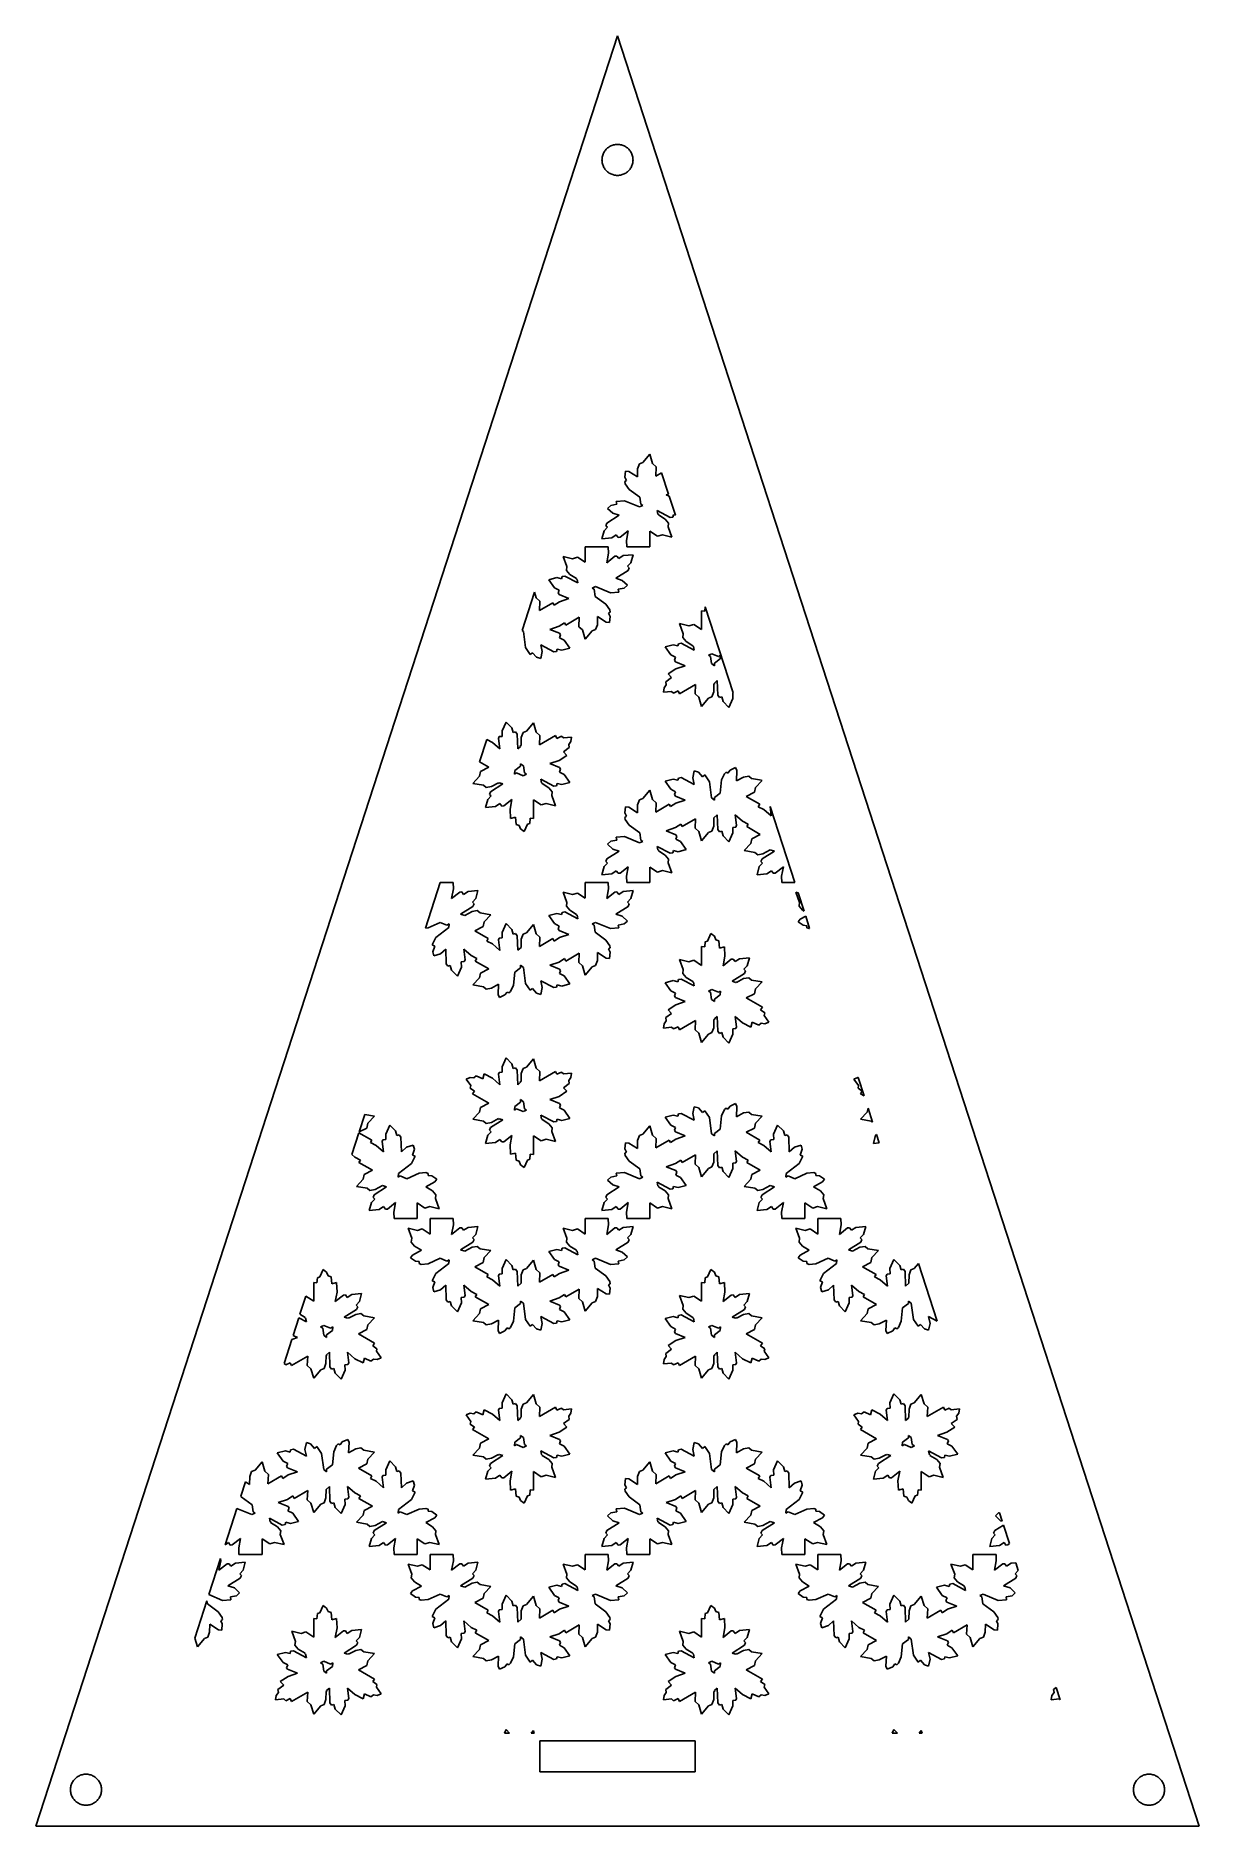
# Model space of a CAD drawing. Header units: metres. Extents: x -75 to 75, y 0 to 231.
import ezdxf

# ---------------------------------------------------------------- set-up
doc = ezdxf.new("R2010")
doc.units = ezdxf.units.M

msp = doc.modelspace()

# ---------------------------------------------------------------- linework, layer by layer
for p, q in [((0, 230.826), (-75, 0)), ((75, 0), (0, 230.826)), ((-2, 214.826), (-1.99605, 214.952)), ((-1.99605, 214.701), (-2, 214.826)), ((-1.99605, 214.952), (-1.98422, 215.077)), ((-1.98422, 214.576), (-1.99605, 214.701)), ((-1.98422, 215.077), (-1.96457, 215.201)), ((-1.96457, 215.201), (-1.93716, 215.324)), ((-1.93716, 215.324), (-1.9021, 215.444)), ((-1.9021, 215.444), (-1.85954, 215.562)), ((-1.85954, 215.562), (-1.80965, 215.678)), ((-1.80965, 215.678), (-1.75261, 215.79)), ((-1.75261, 215.79), (-1.68864, 215.898)), ((-1.68864, 215.898), (-1.61803, 216.002)), ((-1.61803, 216.002), (-1.54102, 216.101)), ((-1.54102, 216.101), (-1.45793, 216.195)), ((-1.45793, 216.195), (-1.36908, 216.284)), ((-1.36908, 216.284), (-1.27484, 216.367)), ((-1.27484, 216.367), (-1.17557, 216.444)), ((-1.17557, 216.444), (-1.07164, 216.515)), ((-1.07164, 216.515), (-0.9635, 216.579)), ((-0.9635, 216.579), (-0.85155, 216.636)), ((-0.85155, 216.636), (-0.73624, 216.686)), ((-0.73624, 216.686), (-0.61803, 216.728)), ((-0.61803, 216.728), (-0.49738, 216.763)), ((-0.49738, 216.763), (-0.37476, 216.791)), ((-0.37476, 216.791), (-0.25066, 216.81)), ((-0.25066, 216.81), (-0.12558, 216.822)), ((-0.12558, 216.822), (0, 216.826)), ((0, 216.826), (0.12558, 216.822)), ((0.12558, 216.822), (0.25066, 216.81)), ((0.25066, 216.81), (0.37476, 216.791)), ((0.37476, 216.791), (0.49738, 216.763)), ((0.49738, 216.763), (0.61803, 216.728)), ((0.61803, 216.728), (0.73624, 216.686)), ((0.73624, 216.686), (0.85155, 216.636)), ((0.85155, 216.636), (0.9635, 216.579)), ((0.9635, 216.579), (1.07164, 216.515)), ((1.07164, 216.515), (1.17557, 216.444)), ((1.17557, 216.444), (1.27484, 216.367)), ((1.27484, 216.367), (1.36908, 216.284)), ((1.36908, 216.284), (1.45793, 216.195)), ((1.45793, 216.195), (1.54102, 216.101)), ((1.54102, 216.101), (1.61803, 216.002)), ((1.61803, 216.002), (1.68864, 215.898)), ((1.68864, 215.898), (1.75261, 215.79)), ((1.75261, 215.79), (1.80965, 215.678)), ((1.80965, 215.678), (1.85954, 215.562)), ((1.85954, 215.562), (1.9021, 215.444)), ((1.9021, 215.444), (1.93716, 215.324)), ((1.93716, 215.324), (1.96457, 215.201)), ((1.96457, 215.201), (1.98422, 215.077)), ((1.98422, 215.077), (1.99605, 214.952)), ((1.99605, 214.701), (1.98422, 214.576)), ((1.99605, 214.952), (2, 214.826)), ((2, 214.826), (1.99605, 214.701)), ((-1.96457, 214.451), (-1.98422, 214.576)), ((-1.93716, 214.329), (-1.96457, 214.451)), ((-1.9021, 214.208), (-1.93716, 214.329)), ((-1.85954, 214.09), (-1.9021, 214.208)), ((-1.80965, 213.975), (-1.85954, 214.09)), ((-1.75261, 213.863), (-1.80965, 213.975)), ((-1.68864, 213.755), (-1.75261, 213.863)), ((-1.61803, 213.651), (-1.68864, 213.755)), ((-1.54102, 213.551), (-1.61803, 213.651)), ((-1.45793, 213.457), (-1.54102, 213.551)), ((-1.36908, 213.368), (-1.45793, 213.457)), ((-1.27484, 213.285), (-1.36908, 213.368)), ((-1.17557, 213.208), (-1.27484, 213.285)), ((-1.07164, 213.138), (-1.17557, 213.208)), ((-0.9635, 213.074), (-1.07164, 213.138)), ((-0.85155, 213.017), (-0.9635, 213.074)), ((-0.73624, 212.967), (-0.85155, 213.017)), ((-0.61803, 212.924), (-0.73624, 212.967)), ((-0.49738, 212.889), (-0.61803, 212.924)), ((-0.37476, 212.862), (-0.49738, 212.889)), ((-0.25066, 212.842), (-0.37476, 212.862)), ((-0.12558, 212.83), (-0.25066, 212.842)), ((0, 212.826), (-0.12558, 212.83)), ((0.12558, 212.83), (0, 212.826)), ((0.25066, 212.842), (0.12558, 212.83)), ((0.37476, 212.862), (0.25066, 212.842)), ((0.49738, 212.889), (0.37476, 212.862)), ((0.61803, 212.924), (0.49738, 212.889)), ((0.73624, 212.967), (0.61803, 212.924)), ((0.85155, 213.017), (0.73624, 212.967)), ((0.9635, 213.074), (0.85155, 213.017)), ((1.07164, 213.138), (0.9635, 213.074)), ((1.17557, 213.208), (1.07164, 213.138)), ((1.27484, 213.285), (1.17557, 213.208)), ((1.36908, 213.368), (1.27484, 213.285)), ((1.45793, 213.457), (1.36908, 213.368)), ((1.54102, 213.551), (1.45793, 213.457)), ((1.61803, 213.651), (1.54102, 213.551)), ((1.68864, 213.755), (1.61803, 213.651)), ((1.75261, 213.863), (1.68864, 213.755)), ((1.80965, 213.975), (1.75261, 213.863)), ((1.85954, 214.09), (1.80965, 213.975)), ((1.9021, 214.208), (1.85954, 214.09)), ((1.93716, 214.329), (1.9021, 214.208)), ((1.96457, 214.451), (1.93716, 214.329)), ((1.98422, 214.576), (1.96457, 214.451)), ((2.59247, 174.999), (2.82364, 175.634)), ((2.82364, 175.634), (3.26996, 175.81)), ((3.26996, 175.81), (4.16489, 176.883)), ((4.16489, 176.883), (4.52347, 175.681)), ((4.52347, 175.681), (4.9942, 175.259)), ((0.9285, 173.364), (1.15051, 173.506)), ((0.97275, 173.083), (0.9285, 173.364)), ((0.95825, 173.932), (1.02386, 174.718)), ((1.15051, 173.506), (0.95825, 173.932)), ((1.02386, 174.718), (1.44272, 174.673)), ((1.44272, 174.673), (2.56653, 173.959)), ((2.56653, 173.959), (2.59247, 174.999)), ((4.9942, 175.259), (4.92783, 174.05)), ((4.92783, 174.05), (5.68704, 174.491)), ((5.68704, 174.491), (6.58228, 171.735)), ((-0.15335, 170.802), (0.90866, 170.885)), ((0.90866, 170.885), (2.84576, 170.081)), ((1.49384, 172.353), (0.97275, 173.083)), ((2.88315, 171.349), (1.49384, 172.353)), ((3.00369, 170.435), (2.88315, 171.349)), ((6.58228, 171.735), (6.26984, 171.628)), ((6.26984, 171.628), (6.67003, 171.465)), ((6.67003, 171.465), (7.46484, 169.019)), ((-1.36795, 168.014), (0.23346, 169.014)), ((-1.27869, 169.903), (-0.87204, 170.284)), ((-0.61417, 169.283), (-1.27869, 169.903)), ((-0.87204, 170.284), (-0.10529, 170.438)), ((0.23346, 169.014), (-0.61417, 169.283)), ((-0.10529, 170.438), (-0.15335, 170.802)), ((2.84576, 170.081), (3.27911, 170.274)), ((3.27911, 170.274), (3.00369, 170.435)), ((6.78177, 168.731), (5.11398, 169.618)), ((5.11398, 169.618), (5.21469, 169.16)), ((5.21469, 169.16), (5.34668, 169.093)), ((5.34668, 169.093), (5.26581, 169.051)), ((5.26581, 169.051), (6.15387, 168.51)), ((6.15387, 168.51), (6.58646, 167.991)), ((7.14951, 168.784), (6.78177, 168.731)), ((7.2197, 169.08), (7.14951, 168.784)), ((7.46484, 169.019), (7.2197, 169.08)), ((-2.00119, 165.977), (-1.71585, 167.011)), ((-1.71585, 167.011), (-1.28479, 167.461)), ((-1.50528, 167.667), (-1.36795, 168.014)), ((-1.28479, 167.461), (-1.50528, 167.667)), ((-0.15869, 166.477), (-0.737, 166.096)), ((0.07172, 166.155), (-0.15869, 166.477)), ((1.39465, 167.007), (0.32349, 166.174)), ((1.15662, 165.772), (1.39465, 167.007)), ((5.17731, 166.299), (4.16412, 166.959)), ((4.16412, 166.959), (4.1687, 164.951)), ((5.78232, 166.495), (5.17731, 166.299)), ((7.00073, 166.203), (5.78232, 166.495)), ((6.58646, 167.991), (6.51703, 167.511)), ((6.51703, 167.511), (7.00073, 166.203)), ((-4.16412, 162.944), (-4.1687, 164.952)), ((-4.1687, 164.952), (-1.19324, 164.952)), ((-0.737, 166.096), (-2.00119, 165.977)), ((-1.15662, 164.13), (-1.39465, 162.895)), ((-1.19324, 164.952), (-1.15662, 164.13)), ((0.32349, 166.174), (0.07172, 166.155)), ((0.737, 163.807), (2.00119, 163.926)), ((1.19324, 164.951), (1.15662, 165.772)), ((4.1687, 164.951), (1.19324, 164.951)), ((2.00119, 163.926), (1.71585, 162.891)), ((-6.51703, 162.392), (-7.00073, 163.7)), ((-7.00073, 163.7), (-5.78232, 163.408)), ((-6.58646, 161.912), (-6.51703, 162.392)), ((-6.15387, 161.393), (-6.58646, 161.912)), ((-5.78232, 163.408), (-5.17731, 163.603)), ((-5.17731, 163.603), (-4.16412, 162.944)), ((-1.39465, 162.895), (-0.32349, 163.729)), ((-0.32349, 163.729), (-0.07172, 163.747)), ((1.36795, 161.889), (-0.23346, 160.889)), ((-0.07172, 163.747), (0.15869, 163.425)), ((0.15869, 163.425), (0.737, 163.807)), ((1.71585, 162.891), (1.28479, 162.442)), ((1.28479, 162.442), (1.50528, 162.235)), ((1.50528, 162.235), (1.36795, 161.889)), ((-8.86154, 160.7), (-7.8186, 160.971)), ((-8.12607, 159.663), (-8.86154, 160.7)), ((-7.50809, 159.356), (-8.12607, 159.663)), ((-7.8186, 160.971), (-7.2197, 160.823)), ((-7.66983, 158.994), (-7.50809, 159.356)), ((-7.2197, 160.823), (-7.14951, 161.118)), ((-7.14951, 161.118), (-6.78177, 161.172)), ((-6.78177, 161.172), (-5.11398, 160.284)), ((-5.26581, 160.852), (-6.15387, 161.393)), ((-5.34668, 160.809), (-5.26581, 160.852)), ((-5.21469, 160.743), (-5.34668, 160.809)), ((-5.11398, 160.284), (-5.21469, 160.743)), ((-2.84576, 159.822), (-3.27911, 159.628)), ((-3.27911, 159.628), (-3.00369, 159.468)), ((-3.00369, 159.468), (-2.88315, 158.553)), ((-0.90866, 159.018), (-2.84576, 159.822)), ((-0.23346, 160.889), (0.61417, 160.62)), ((0.87204, 159.619), (0.10529, 159.464)), ((0.10529, 159.464), (0.15335, 159.101)), ((0.61417, 160.62), (1.27869, 160)), ((1.27869, 160), (0.87204, 159.619)), ((-12.294, 154.156), (-10.692, 159.087)), ((-10.692, 159.087), (-10.4752, 158.36)), ((-10.4752, 158.36), (-10.0052, 157.938)), ((-10.0052, 157.938), (-10.0708, 156.728)), ((-10.0708, 156.728), (-8.33206, 157.736)), ((-8.33206, 157.736), (-8.15125, 157.423)), ((-8.15125, 157.423), (-7.46078, 157.865)), ((-7.52792, 158.786), (-7.66983, 158.994)), ((-6.26984, 158.275), (-7.52792, 158.786)), ((-7.46078, 157.865), (-6.26984, 158.275)), ((-2.88315, 158.553), (-1.49384, 157.55)), ((-1.49384, 157.55), (-0.97275, 156.819)), ((0.15335, 159.101), (-0.90866, 159.018)), ((11.2396, 156.652), (11.2969, 157.225)), ((11.2969, 157.225), (14.9122, 146.098)), ((-7.54089, 154.716), (-8.72726, 154.305)), ((-6.84738, 155.157), (-7.54089, 154.716)), ((-6.66656, 154.844), (-6.84738, 155.157)), ((-4.92783, 155.853), (-6.66656, 154.844)), ((-4.9942, 154.644), (-4.92783, 155.853)), ((-2.59247, 154.903), (-2.82364, 154.269)), ((-2.56653, 155.943), (-2.59247, 154.903)), ((-1.44272, 155.229), (-2.56653, 155.943)), ((-1.02386, 155.185), (-1.44272, 155.229)), ((-0.9285, 156.538), (-1.15051, 156.396)), ((-1.15051, 156.396), (-0.95825, 155.971)), ((-0.95825, 155.971), (-1.02386, 155.185)), ((-0.97275, 156.819), (-0.9285, 156.538)), ((8.48236, 153.732), (7.99866, 155.041)), ((7.99866, 155.041), (9.21783, 154.747)), ((9.21783, 154.747), (9.82285, 154.943)), ((9.82285, 154.943), (10.8353, 154.284)), ((10.8353, 154.284), (10.8292, 156.696)), ((10.8292, 156.696), (11.2396, 156.652)), ((-12.1155, 154.028), (-12.294, 154.156)), ((-11.8416, 151.944), (-12.1155, 154.028)), ((-8.72726, 154.305), (-7.47147, 153.795)), ((-7.32956, 153.587), (-7.4913, 153.225)), ((-7.4913, 153.225), (-6.87256, 152.917)), ((-7.47147, 153.795), (-7.32956, 153.587)), ((-6.87256, 152.917), (-6.13785, 151.881)), ((-4.52347, 154.221), (-4.9942, 154.644)), ((-4.16489, 153.02), (-4.52347, 154.221)), ((-3.26996, 154.092), (-4.16489, 153.02)), ((-2.82364, 154.269), (-3.26996, 154.092)), ((7.77969, 152.162), (7.84988, 152.457)), ((7.84988, 152.457), (8.21533, 152.512)), ((8.21533, 152.512), (9.88541, 151.624)), ((8.41293, 153.252), (8.48236, 153.732)), ((8.84552, 152.733), (8.41293, 153.252)), ((9.73206, 152.192), (8.84552, 152.733)), ((-11.2396, 151.067), (-11.8416, 151.944)), ((-10.9489, 151.291), (-11.2396, 151.067)), ((-10.4324, 150.703), (-10.9489, 151.291)), ((-9.89914, 150.543), (-10.4324, 150.703)), ((-9.69467, 151.43), (-9.89914, 150.543)), ((-8.21762, 151.41), (-9.88541, 152.296)), ((-9.88541, 152.296), (-9.69467, 151.43)), ((-7.84988, 151.463), (-8.21762, 151.41)), ((-7.77969, 151.759), (-7.84988, 151.463)), ((-7.18079, 151.611), (-7.77969, 151.759)), ((-6.13785, 151.881), (-7.18079, 151.611)), ((6.13785, 152.04), (7.17926, 152.311)), ((6.87256, 151.004), (6.13785, 152.04)), ((7.4913, 150.696), (6.87256, 151.004)), ((7.17926, 152.311), (7.77969, 152.162)), ((7.33032, 150.334), (7.4913, 150.696)), ((7.47147, 150.126), (7.33032, 150.334)), ((8.72955, 149.615), (7.47147, 150.126)), ((9.70459, 152.177), (9.73206, 152.192)), ((9.78088, 152.1), (9.70459, 152.177)), ((9.88541, 151.624), (9.78088, 152.1)), ((12.1536, 151.162), (11.7195, 150.967)), ((11.7195, 150.967), (11.9949, 150.808)), ((11.9949, 150.808), (12.1155, 149.893)), ((13.0028, 150.809), (12.1536, 151.162)), ((12.5, 149.935), (13.2347, 150.497)), ((13.282, 150.967), (13.0028, 150.809)), ((13.2347, 150.497), (13.282, 150.967)), ((6.21567, 147.546), (6.9809, 148.09)), ((6.52008, 148.554), (7.54089, 149.205)), ((6.9809, 148.09), (6.52008, 148.554)), ((7.54089, 149.205), (8.72955, 149.615)), ((12.1155, 149.893), (12.4992, 149.616)), ((12.4992, 149.616), (12.5, 149.935)), ((5.92041, 146.199), (5.99594, 146.758)), ((6.95801, 146.304), (5.92041, 146.199)), ((5.99594, 146.758), (6.29501, 147.145)), ((6.29501, 147.145), (6.21567, 147.546)), ((7.21741, 146.085), (6.95801, 146.304)), ((7.81555, 146.358), (7.21741, 146.085)), ((7.98492, 145.982), (7.81555, 146.358)), ((10.0708, 147.192), (7.98492, 145.982)), ((10.0052, 145.985), (10.0708, 147.192)), ((10.4767, 145.563), (10.0052, 145.985)), ((10.8337, 144.36), (10.4767, 145.563)), ((11.7294, 145.432), (10.8337, 144.36)), ((12.1758, 145.609), (11.7294, 145.432)), ((12.4069, 146.243), (12.1758, 145.609)), ((12.4329, 147.285), (12.4069, 146.243)), ((12.4992, 147.246), (12.4329, 147.285)), ((12.8479, 147.7), (12.4992, 147.381)), ((12.4992, 147.381), (12.4992, 147.246)), ((12.9158, 145.811), (12.8479, 147.7)), ((13.1432, 145.52), (12.9158, 145.811)), ((13.4346, 145.606), (13.1432, 145.52)), ((13.607, 145.011), (13.4346, 145.606)), ((14.9122, 146.098), (14.8491, 146.092)), ((14.8491, 146.092), (14.8895, 145.399)), ((14.3616, 144.244), (13.607, 145.011)), ((14.8895, 145.399), (14.3616, 144.244)), ((-14.8895, 141.203), (-14.3616, 142.358)), ((-14.8491, 140.509), (-14.8895, 141.203)), ((-14.3616, 142.358), (-13.607, 141.59)), ((-13.607, 141.59), (-13.4346, 140.995)), ((-13.4346, 140.995), (-13.1432, 141.081)), ((-13.1432, 141.081), (-12.9158, 140.79)), ((-12.4069, 140.358), (-12.1758, 140.993)), ((-12.1758, 140.993), (-11.7294, 141.169)), ((-11.7294, 141.169), (-10.8337, 142.242)), ((-10.8337, 142.242), (-10.4767, 141.039)), ((-10.4767, 141.039), (-10.0052, 140.617)), ((-17.798, 137.217), (-16.8584, 140.109)), ((-16.8584, 140.109), (-16.1201, 139.725)), ((-16.1201, 139.725), (-15.1665, 138.9)), ((-15.3519, 140.247), (-15.2428, 140.47)), ((-15.1665, 138.9), (-15.3519, 140.247)), ((-15.2428, 140.47), (-14.8491, 140.509)), ((-12.9158, 140.79), (-12.8479, 138.902)), ((-12.8479, 138.902), (-12.4992, 139.22)), ((-12.4992, 139.22), (-12.4992, 139.355)), ((-12.4992, 139.355), (-12.4329, 139.317)), ((-12.4329, 139.317), (-12.4069, 140.358)), ((-10.0708, 139.409), (-7.98492, 140.62)), ((-10.0052, 140.617), (-10.0708, 139.409)), ((-7.98492, 140.62), (-7.81555, 140.244)), ((-7.81555, 140.244), (-7.21741, 140.517)), ((-7.21741, 140.517), (-6.95801, 140.298)), ((-6.21567, 139.056), (-6.9809, 138.511)), ((-6.9809, 138.511), (-6.52008, 138.047)), ((-6.95801, 140.298), (-5.92041, 140.402)), ((-5.99594, 139.843), (-6.29501, 139.456)), ((-6.29501, 139.456), (-6.21567, 139.056)), ((-5.92041, 140.402), (-5.99594, 139.843)), ((-16.5947, 136.525), (-17.798, 137.217)), ((-17.6735, 135.977), (-16.5947, 136.525)), ((-12.5, 136.666), (-13.2347, 136.105)), ((-12.4992, 136.985), (-12.5, 136.666)), ((-12.1155, 136.708), (-12.4992, 136.985)), ((-11.9949, 135.793), (-12.1155, 136.708)), ((-7.54089, 137.396), (-8.72955, 136.987)), ((-8.72955, 136.987), (-7.47147, 136.475)), ((-6.52008, 138.047), (-7.54089, 137.396)), ((-7.33032, 136.267), (-7.4913, 135.905)), ((-7.47147, 136.475), (-7.33032, 136.267)), ((14.5058, 136.137), (15.2184, 136.474)), ((15.2184, 136.474), (15.3915, 136.085)), ((-18.6668, 134.447), (-17.8001, 135.359)), ((-17.2897, 134.212), (-18.6668, 134.447)), ((-17.8001, 135.359), (-17.6735, 135.977)), ((-16.9144, 133.91), (-17.2897, 134.212)), ((-16.2468, 134.028), (-16.9144, 133.91)), ((-16.3681, 133.372), (-14.7652, 134.373)), ((-15.3343, 134.524), (-16.2468, 134.028)), ((-15.3381, 134.43), (-15.3343, 134.524)), ((-15.2115, 134.514), (-15.3381, 134.43)), ((-14.7652, 134.373), (-15.2115, 134.514)), ((-13.2347, 136.105), (-13.282, 135.634)), ((-13.282, 135.634), (-13.0028, 135.793)), ((-13.0028, 135.793), (-12.1536, 135.439)), ((-12.1536, 135.439), (-11.7195, 135.634)), ((-11.7195, 135.634), (-11.9949, 135.793)), ((-8.21533, 134.09), (-9.88541, 134.977)), ((-9.88541, 134.977), (-9.78088, 134.501)), ((-9.78088, 134.501), (-9.70459, 134.424)), ((-9.70459, 134.424), (-9.73206, 134.409)), ((-9.73206, 134.409), (-8.84552, 133.868)), ((-7.84988, 134.144), (-8.21533, 134.09)), ((-7.77969, 134.439), (-7.84988, 134.144)), ((-7.17926, 134.29), (-7.77969, 134.439)), ((-7.4913, 135.905), (-6.87256, 135.597)), ((-6.13785, 134.561), (-7.17926, 134.29)), ((-6.87256, 135.597), (-6.13785, 134.561)), ((6.13785, 134.72), (7.18079, 134.991)), ((6.87256, 133.684), (6.13785, 134.72)), ((7.18079, 134.991), (7.77969, 134.843)), ((7.77969, 134.843), (7.84988, 135.138)), ((7.84988, 135.138), (8.21762, 135.191)), ((8.21762, 135.191), (9.88541, 134.305)), ((9.69467, 135.172), (9.89914, 136.058)), ((9.88541, 134.305), (9.69467, 135.172)), ((9.89914, 136.058), (10.4324, 135.898)), ((10.4324, 135.898), (10.9489, 135.31)), ((10.9489, 135.31), (11.2396, 135.534)), ((11.2396, 135.534), (11.8416, 134.657)), ((11.8416, 134.657), (12.1155, 132.574)), ((13.2339, 133.177), (13.4071, 134.885)), ((13.4071, 134.885), (13.7756, 135.695)), ((13.7756, 135.695), (14.0007, 135.878)), ((14.0007, 135.878), (14.2334, 135.757)), ((14.2334, 135.757), (14.5058, 136.137)), ((15.3915, 136.085), (15.3336, 134.756)), ((15.3336, 134.756), (16.2468, 135.254)), ((16.2468, 135.254), (16.9128, 135.371)), ((16.9128, 135.371), (17.2897, 135.071)), ((17.2897, 135.071), (18.5663, 134.852)), ((17.8001, 133.922), (17.672, 133.305)), ((18.5961, 134.761), (17.8001, 133.922)), ((18.5663, 134.852), (18.5961, 134.761)), ((-17.0013, 131.335), (-16.716, 132.37)), ((-16.716, 132.37), (-16.2849, 132.819)), ((-16.5054, 133.026), (-16.3681, 133.372)), ((-16.2849, 132.819), (-16.5054, 133.026)), ((-15.1588, 131.837), (-15.7372, 131.455)), ((-14.9284, 131.515), (-15.1588, 131.837)), ((-13.6047, 132.366), (-14.6759, 131.532)), ((-13.8428, 131.131), (-13.6047, 132.366)), ((-9.82285, 131.658), (-10.8353, 132.317)), ((-10.8353, 132.317), (-10.8292, 129.906)), ((-9.21783, 131.854), (-9.82285, 131.658)), ((-7.99866, 131.561), (-9.21783, 131.854)), ((-8.84552, 133.868), (-8.41293, 133.35)), ((-8.41293, 133.35), (-8.48236, 132.87)), ((-8.48236, 132.87), (-7.99866, 131.561)), ((2.56653, 130.658), (2.59247, 131.698)), ((2.59247, 131.698), (2.82364, 132.333)), ((2.82364, 132.333), (3.26996, 132.509)), ((3.26996, 132.509), (4.16489, 133.582)), ((4.16489, 133.582), (4.52347, 132.38)), ((4.52347, 132.38), (4.9942, 131.957)), ((4.9942, 131.957), (4.92783, 130.749)), ((4.92783, 130.749), (6.66656, 131.757)), ((6.66656, 131.757), (6.84738, 131.444)), ((6.84738, 131.444), (7.54089, 131.886)), ((7.4913, 133.376), (6.87256, 133.684)), ((7.32956, 133.015), (7.4913, 133.376)), ((7.47147, 132.806), (7.32956, 133.015)), ((8.72726, 132.296), (7.47147, 132.806)), ((7.54089, 131.886), (8.72726, 132.296)), ((12.1155, 132.574), (12.5, 132.296)), ((12.5, 132.616), (13.2339, 133.177)), ((12.5, 132.296), (12.5, 132.616)), ((17.672, 133.305), (16.5932, 132.757)), ((16.5932, 132.757), (18.3357, 131.756)), ((18.3357, 131.756), (18.1541, 131.441)), ((-15.7372, 131.455), (-17.0013, 131.335)), ((-14.6759, 131.532), (-14.9284, 131.515)), ((-13.7894, 129.925), (-13.8428, 131.131)), ((-13.1577, 130.091), (-13.7894, 129.925)), ((-13.0699, 129.156), (-13.1577, 130.091)), ((-11.3052, 129.293), (-11.6226, 129.18)), ((-11.2396, 129.949), (-11.3052, 129.293)), ((-10.8292, 129.906), (-11.2396, 129.949)), ((0.9285, 130.063), (1.15051, 130.205)), ((0.97275, 129.782), (0.9285, 130.063)), ((0.95825, 130.63), (1.02386, 131.416)), ((1.15051, 130.205), (0.95825, 130.63)), ((1.49384, 129.051), (0.97275, 129.782)), ((1.02386, 131.416), (1.44272, 131.372)), ((1.44272, 131.372), (2.56653, 130.658)), ((10.0708, 129.874), (8.33206, 128.865)), ((10.0052, 128.664), (10.0708, 129.874)), ((12.4352, 130.002), (12.4092, 128.924)), ((12.8479, 130.379), (12.4352, 130.002)), ((12.9158, 128.492), (12.8479, 130.379)), ((16.1179, 129.559), (15.168, 130.383)), ((15.168, 130.383), (15.3526, 129.037)), ((16.8449, 129.179), (16.1179, 129.559)), ((18.1541, 131.441), (18.8805, 131.065)), ((18.8805, 131.065), (19.8334, 130.24)), ((19.8334, 130.24), (19.6631, 131.477)), ((19.6631, 131.477), (22.856, 121.65)), ((-12.6816, 129.025), (-13.0699, 129.156)), ((-12.4969, 128.573), (-12.6816, 129.025)), ((-12.0522, 128.226), (-12.4969, 128.573)), ((-11.6226, 129.18), (-12.0522, 128.226)), ((-1.27869, 126.601), (-0.87204, 126.982)), ((-0.87204, 126.982), (-0.10529, 127.137)), ((-0.15335, 127.5), (0.90866, 127.583)), ((-0.10529, 127.137), (-0.15335, 127.5)), ((0.90866, 127.583), (2.84576, 126.779)), ((2.88315, 128.048), (1.49384, 129.051)), ((2.84576, 126.779), (3.27911, 126.973)), ((3.00369, 127.133), (2.88315, 128.048)), ((3.27911, 126.973), (3.00369, 127.133)), ((7.46078, 128.736), (6.26984, 128.326)), ((6.26984, 128.326), (7.52792, 127.815)), ((8.15125, 129.179), (7.46078, 128.736)), ((7.66983, 127.607), (7.50809, 127.245)), ((7.50809, 127.245), (8.12607, 126.938)), ((7.52792, 127.815), (7.66983, 127.607)), ((8.33206, 128.865), (8.15125, 129.179)), ((10.4752, 128.241), (10.0052, 128.664)), ((10.8337, 127.039), (10.4752, 128.241)), ((11.7294, 128.113), (10.8337, 127.039)), ((12.1758, 128.289), (11.7294, 128.113)), ((12.4092, 128.924), (12.1758, 128.289)), ((13.1424, 128.2), (12.9158, 128.492)), ((13.4346, 128.286), (13.1424, 128.2)), ((13.607, 127.692), (13.4346, 128.286)), ((14.3616, 126.926), (13.607, 127.692)), ((14.8903, 128.08), (14.3616, 126.926)), ((15.2435, 128.811), (14.8491, 128.772)), ((14.8491, 128.772), (14.8903, 128.08)), ((15.3526, 129.037), (15.2435, 128.811)), ((16.6649, 128.867), (16.8449, 129.179)), ((18.4074, 127.866), (16.6649, 128.867)), ((17.1997, 126.7), (17.3286, 127.317)), ((17.3286, 127.317), (18.4074, 127.866)), ((-1.50528, 124.366), (-1.36795, 124.712)), ((-1.36795, 124.712), (0.23346, 125.713)), ((-0.61417, 125.981), (-1.27869, 126.601)), ((0.23346, 125.713), (-0.61417, 125.981)), ((6.78177, 125.43), (5.11398, 126.317)), ((5.11398, 126.317), (5.21469, 125.858)), ((5.21469, 125.858), (5.34668, 125.792)), ((5.34668, 125.792), (5.26581, 125.749)), ((5.26581, 125.749), (6.15387, 125.208)), ((6.15387, 125.208), (6.58646, 124.689)), ((6.58646, 124.689), (6.51703, 124.21)), ((7.14951, 125.483), (6.78177, 125.43)), ((7.2197, 125.778), (7.14951, 125.483)), ((7.8186, 125.63), (7.2197, 125.778)), ((8.86154, 125.901), (7.8186, 125.63)), ((8.12607, 126.938), (8.86154, 125.901)), ((16.333, 125.787), (17.1997, 126.7)), ((17.7109, 125.551), (16.333, 125.787)), ((18.0878, 125.25), (17.7109, 125.551)), ((18.7538, 125.368), (18.0878, 125.25)), ((18.4944, 124.366), (18.6317, 124.712)), ((18.6317, 124.712), (20.2339, 125.712)), ((19.6968, 125.882), (18.7538, 125.368)), ((20.2339, 125.712), (19.6968, 125.882)), ((-2.00119, 122.675), (-1.71585, 123.71)), ((-0.737, 122.794), (-2.00119, 122.675)), ((-1.71585, 123.71), (-1.28479, 124.159)), ((-1.28479, 124.159), (-1.50528, 124.366)), ((-0.15869, 123.176), (-0.737, 122.794)), ((0.07172, 122.854), (-0.15869, 123.176)), ((0.32349, 122.872), (0.07172, 122.854)), ((1.39465, 123.706), (0.32349, 122.872)), ((1.15662, 122.471), (1.39465, 123.706)), ((1.19324, 121.65), (1.15662, 122.471)), ((5.17731, 122.998), (4.16412, 123.657)), ((4.16412, 123.657), (4.1687, 121.65)), ((5.78232, 123.193), (5.17731, 122.998)), ((7.00073, 122.901), (5.78232, 123.193)), ((6.51703, 124.21), (7.00073, 122.901)), ((17.9977, 122.675), (18.2838, 123.71)), ((19.2635, 122.794), (17.9977, 122.675)), ((18.2838, 123.71), (18.7149, 124.159)), ((18.7149, 124.159), (18.4944, 124.366)), ((19.841, 123.177), (19.2635, 122.794)), ((20.0722, 122.854), (19.841, 123.177)), ((20.3239, 122.872), (20.0722, 122.854)), ((21.3959, 123.707), (20.3239, 122.872)), ((21.1571, 122.471), (21.3959, 123.707)), ((21.1937, 121.65), (21.1571, 122.471)), ((-24.7612, 115.786), (-22.8557, 121.651)), ((-22.8557, 121.651), (-21.1937, 121.651)), ((-21.1571, 120.83), (-21.3959, 119.594)), ((-21.3959, 119.594), (-20.3239, 120.428)), ((-21.1937, 121.651), (-21.1571, 120.83)), ((-20.3239, 120.428), (-20.0722, 120.447)), ((-20.0722, 120.447), (-19.841, 120.124)), ((-19.841, 120.124), (-19.2635, 120.506)), ((-19.2635, 120.506), (-17.9977, 120.625)), ((-17.9977, 120.625), (-18.2838, 119.591)), ((-6.51703, 119.091), (-7.00073, 120.399)), ((-7.00073, 120.399), (-5.78232, 120.107)), ((-5.78232, 120.107), (-5.17731, 120.303)), ((-5.17731, 120.303), (-4.16412, 119.643)), ((-4.16412, 119.643), (-4.1687, 121.651)), ((-4.1687, 121.651), (-1.19324, 121.651)), ((-1.15662, 120.83), (-1.39465, 119.595)), ((-1.39465, 119.595), (-0.32349, 120.428)), ((-1.19324, 121.651), (-1.15662, 120.83)), ((-0.32349, 120.428), (-0.07172, 120.447)), ((-0.07172, 120.447), (0.15869, 120.125)), ((0.15869, 120.125), (0.737, 120.506)), ((0.737, 120.506), (2.00119, 120.625)), ((4.1687, 121.65), (1.19324, 121.65)), ((2.00119, 120.625), (1.71585, 119.591)), ((22.856, 121.65), (21.1937, 121.65)), ((23.4825, 119.091), (22.9988, 120.399)), ((22.9988, 120.399), (23.2846, 120.331)), ((23.2846, 120.331), (24.0529, 117.966)), ((-18.6317, 118.588), (-20.2339, 117.589)), ((-19.6968, 117.419), (-18.7538, 117.933)), ((-18.7538, 117.933), (-18.0878, 118.05)), ((-18.2838, 119.591), (-18.7149, 119.141)), ((-18.7149, 119.141), (-18.4944, 118.935)), ((-18.4944, 118.935), (-18.6317, 118.588)), ((-18.0878, 118.05), (-17.7109, 117.75)), ((-17.7109, 117.75), (-16.333, 117.513)), ((-7.2197, 117.522), (-7.14951, 117.818)), ((-7.14951, 117.818), (-6.78177, 117.871)), ((-6.78177, 117.871), (-5.11398, 116.984)), ((-6.58646, 118.611), (-6.51703, 119.091)), ((-6.15387, 118.092), (-6.58646, 118.611)), ((-5.26581, 117.551), (-6.15387, 118.092)), ((1.36795, 118.588), (-0.23346, 117.588)), ((1.71585, 119.591), (1.28479, 119.141)), ((1.28479, 119.141), (1.50528, 118.935)), ((1.50528, 118.935), (1.36795, 118.588)), ((23.4131, 118.611), (23.4825, 119.091)), ((23.8457, 118.092), (23.4131, 118.611)), ((24.0529, 117.966), (23.8457, 118.092)), ((-24.4217, 115.819), (-24.7612, 115.786)), ((-22.847, 116.521), (-24.4217, 115.819)), ((-23.4383, 114.574), (-21.7659, 115.858)), ((-21.9963, 116.168), (-22.847, 116.521)), ((-21.7186, 116.329), (-21.9963, 116.168)), ((-21.7659, 115.858), (-21.7186, 116.329)), ((-20.2339, 117.589), (-19.6968, 117.419)), ((-17.3286, 115.984), (-18.4074, 115.435)), ((-18.4074, 115.435), (-16.6649, 114.434)), ((-17.1997, 116.601), (-17.3286, 115.984)), ((-16.333, 117.513), (-17.1997, 116.601)), ((-14.8903, 115.221), (-14.3616, 116.374)), ((-14.3616, 116.374), (-13.607, 115.609)), ((-13.607, 115.609), (-13.4346, 115.015)), ((-11.7294, 115.188), (-10.8337, 116.261)), ((-10.8337, 116.261), (-10.4752, 115.06)), ((-8.86154, 117.4), (-7.8186, 117.67)), ((-8.12607, 116.363), (-8.86154, 117.4)), ((-7.50809, 116.055), (-8.12607, 116.363)), ((-7.8186, 117.67), (-7.2197, 117.522)), ((-7.66983, 115.694), (-7.50809, 116.055)), ((-7.52792, 115.485), (-7.66983, 115.694)), ((-6.26984, 114.974), (-7.52792, 115.485)), ((-5.34668, 117.509), (-5.26581, 117.551)), ((-5.21469, 117.442), (-5.34668, 117.509)), ((-5.11398, 116.984), (-5.21469, 117.442)), ((-2.84576, 116.521), (-3.27911, 116.328)), ((-3.27911, 116.328), (-3.00369, 116.167)), ((-3.00369, 116.167), (-2.88315, 115.253)), ((-0.90866, 115.717), (-2.84576, 116.521)), ((0.15335, 115.8), (-0.90866, 115.717)), ((-0.23346, 117.588), (0.61417, 117.319)), ((0.87204, 116.319), (0.10529, 116.164)), ((0.10529, 116.164), (0.15335, 115.8)), ((0.61417, 117.319), (1.27869, 116.699)), ((1.27869, 116.699), (0.87204, 116.319)), ((23.3032, 116.595), (23.5535, 116.938)), ((23.9494, 116.145), (23.3032, 116.595)), ((23.5535, 116.938), (24.2664, 117.309)), ((24.4171, 116.099), (23.9494, 116.145)), ((24.2664, 117.309), (24.7756, 115.742)), ((24.4293, 115.837), (24.4171, 116.099)), ((24.7002, 115.735), (24.4293, 115.837)), ((24.7756, 115.742), (24.7002, 115.735)), ((-23.8945, 113.618), (-23.4383, 114.574)), ((-23.555, 113.478), (-23.8945, 113.618)), ((-23.8052, 112.735), (-23.555, 113.478)), ((-16.6649, 114.434), (-16.8449, 114.121)), ((-16.8449, 114.121), (-16.1179, 113.741)), ((-16.1179, 113.741), (-15.168, 112.918)), ((-15.3526, 114.264), (-15.2435, 114.49)), ((-15.168, 112.918), (-15.3526, 114.264)), ((-15.2435, 114.49), (-14.8491, 114.529)), ((-14.8491, 114.529), (-14.8903, 115.221)), ((-13.4346, 115.015), (-13.1424, 115.101)), ((-13.1424, 115.101), (-12.9158, 114.809)), ((-12.9158, 114.809), (-12.8479, 112.921)), ((-12.8479, 112.921), (-12.4352, 113.299)), ((-12.4352, 113.299), (-12.4092, 114.377)), ((-12.4092, 114.377), (-12.1758, 115.012)), ((-12.1758, 115.012), (-11.7294, 115.188)), ((-10.4752, 115.06), (-10.0052, 114.637)), ((-10.0052, 114.637), (-10.0708, 113.427)), ((-10.0708, 113.427), (-8.33206, 114.436)), ((-8.33206, 114.436), (-8.15125, 114.122)), ((-8.15125, 114.122), (-7.46078, 114.565)), ((-7.46078, 114.565), (-6.26984, 114.974)), ((-2.88315, 115.253), (-1.49384, 114.249)), ((-1.49384, 114.249), (-0.97275, 113.519)), ((-0.9285, 113.238), (-1.15051, 113.096)), ((-0.97275, 113.519), (-0.9285, 113.238)), ((10.8353, 110.983), (10.8292, 113.395)), ((10.8292, 113.395), (11.2396, 113.351)), ((11.2396, 113.351), (11.3052, 114.008)), ((11.3052, 114.008), (11.6226, 114.12)), ((11.6226, 114.12), (12.0522, 115.074)), ((12.0522, 115.074), (12.4969, 114.728)), ((12.4969, 114.728), (12.6816, 114.276)), ((12.6816, 114.276), (13.0699, 114.145)), ((13.0699, 114.145), (13.1577, 113.21)), ((13.1577, 113.21), (13.7894, 113.376)), ((13.7894, 113.376), (13.8428, 112.17)), ((-23.6755, 112.193), (-23.8052, 112.735)), ((-22.8088, 112.458), (-23.6755, 112.193)), ((-22.1527, 113.058), (-22.8088, 112.458)), ((-22.0848, 111.172), (-22.1527, 113.058)), ((-21.8567, 110.88), (-22.0848, 111.172)), ((-21.5652, 110.966), (-21.8567, 110.88)), ((-21.3928, 110.371), (-21.5652, 110.966)), ((-19.7586, 111.49), (-20.1508, 111.451)), ((-20.1508, 111.451), (-20.1096, 110.759)), ((-18.8805, 112.236), (-19.8334, 113.061)), ((-19.8334, 113.061), (-19.648, 111.714)), ((-19.648, 111.714), (-19.7586, 111.49)), ((-18.1541, 111.859), (-18.8805, 112.236)), ((-18.3357, 111.545), (-18.1541, 111.859)), ((-16.5932, 110.544), (-18.3357, 111.545)), ((-12.1155, 110.727), (-12.5, 111.005)), ((-12.5, 111.005), (-12.5, 110.685)), ((-7.54089, 111.415), (-8.72726, 111.005)), ((-8.72726, 111.005), (-7.47147, 110.494)), ((-6.84738, 111.857), (-7.54089, 111.415)), ((-6.66656, 111.543), (-6.84738, 111.857)), ((-4.92783, 112.552), (-6.66656, 111.543)), ((-4.9942, 111.343), (-4.92783, 112.552)), ((-4.52347, 110.921), (-4.9942, 111.343)), ((-4.16489, 109.719), (-4.52347, 110.921)), ((-2.82364, 110.968), (-3.26996, 110.792)), ((-2.59247, 111.603), (-2.82364, 110.968)), ((-2.56653, 112.643), (-2.59247, 111.603)), ((-1.44272, 111.929), (-2.56653, 112.643)), ((-1.02386, 111.884), (-1.44272, 111.929)), ((-1.15051, 113.096), (-0.95825, 112.67)), ((-0.95825, 112.67), (-1.02386, 111.884)), ((8.48236, 110.431), (7.99866, 111.74)), ((7.99866, 111.74), (9.21783, 111.446)), ((9.21783, 111.446), (9.82285, 111.642)), ((9.82285, 111.642), (10.8353, 110.983)), ((13.8428, 112.17), (13.6047, 110.934)), ((13.6047, 110.934), (14.6759, 111.768)), ((14.6759, 111.768), (14.9284, 111.786)), ((14.9284, 111.786), (15.1588, 111.464)), ((15.1588, 111.464), (15.7372, 111.845)), ((15.7372, 111.845), (17.0013, 111.965)), ((16.716, 110.931), (16.2849, 110.481)), ((17.0013, 111.965), (16.716, 110.931)), ((-20.6383, 109.606), (-21.3928, 110.371)), ((-20.1096, 110.759), (-20.6383, 109.606)), ((-18.6668, 108.466), (-17.8001, 109.379)), ((-17.8001, 109.379), (-17.672, 109.996)), ((-17.672, 109.996), (-16.5932, 110.544)), ((-15.3336, 108.544), (-16.2468, 108.047)), ((-15.3915, 107.216), (-15.3336, 108.544)), ((-13.2339, 110.123), (-13.4071, 108.416)), ((-12.5, 110.685), (-13.2339, 110.123)), ((-11.8416, 108.643), (-12.1155, 110.727)), ((-11.2396, 107.767), (-11.8416, 108.643)), ((-8.21762, 108.109), (-9.88541, 108.996)), ((-9.88541, 108.996), (-9.69467, 108.129)), ((-7.32956, 110.286), (-7.4913, 109.924)), ((-7.4913, 109.924), (-6.87256, 109.617)), ((-7.47147, 110.494), (-7.32956, 110.286)), ((-6.13785, 108.581), (-7.18079, 108.31)), ((-6.87256, 109.617), (-6.13785, 108.581)), ((-3.26996, 110.792), (-4.16489, 109.719)), ((6.13785, 108.739), (7.17926, 109.01)), ((6.87256, 107.703), (6.13785, 108.739)), ((7.17926, 109.01), (7.77969, 108.862)), ((7.77969, 108.862), (7.84988, 109.157)), ((7.84988, 109.157), (8.21533, 109.211)), ((8.21533, 109.211), (9.88541, 108.324)), ((8.41293, 109.951), (8.48236, 110.431)), ((8.84552, 109.432), (8.41293, 109.951)), ((9.73206, 108.891), (8.84552, 109.432)), ((9.70459, 108.877), (9.73206, 108.891)), ((9.78088, 108.8), (9.70459, 108.877)), ((9.88541, 108.324), (9.78088, 108.8)), ((16.3681, 109.928), (14.7652, 108.927)), ((14.7652, 108.927), (15.2115, 108.787)), ((15.2115, 108.787), (15.3381, 108.871)), ((15.3343, 108.777), (16.2468, 109.273)), ((15.3381, 108.871), (15.3343, 108.777)), ((16.2468, 109.273), (16.9144, 109.39)), ((16.2849, 110.481), (16.5054, 110.275)), ((16.5054, 110.275), (16.3681, 109.928)), ((16.9144, 109.39), (17.2897, 109.089)), ((17.2897, 109.089), (18.6668, 108.854)), ((18.6668, 108.854), (17.8001, 107.941)), ((-17.2897, 108.23), (-18.6668, 108.466)), ((-16.9128, 107.929), (-17.2897, 108.23)), ((-16.2468, 108.047), (-16.9128, 107.929)), ((-15.2184, 106.827), (-15.3915, 107.216)), ((-14.5058, 107.163), (-15.2184, 106.827)), ((-14.2334, 107.544), (-14.5058, 107.163)), ((-14.0007, 107.423), (-14.2334, 107.544)), ((-13.7756, 107.606), (-14.0007, 107.423)), ((-13.4071, 108.416), (-13.7756, 107.606)), ((-10.9489, 107.99), (-11.2396, 107.767)), ((-10.4324, 107.403), (-10.9489, 107.99)), ((-9.89914, 107.243), (-10.4324, 107.403)), ((-9.69467, 108.129), (-9.89914, 107.243)), ((-7.84988, 108.163), (-8.21762, 108.109)), ((-7.77969, 108.458), (-7.84988, 108.163)), ((-7.18079, 108.31), (-7.77969, 108.458)), ((7.4913, 107.395), (6.87256, 107.703)), ((7.33032, 107.034), (7.4913, 107.395)), ((7.47147, 106.825), (7.33032, 107.034)), ((8.72955, 106.314), (7.47147, 106.825)), ((7.54089, 105.904), (8.72955, 106.314)), ((12.1536, 107.861), (11.7195, 107.667)), ((11.7195, 107.667), (11.9949, 107.507)), ((11.9949, 107.507), (12.1155, 106.593)), ((12.1155, 106.593), (12.4992, 106.316)), ((13.0028, 107.508), (12.1536, 107.861)), ((12.4992, 106.316), (12.5, 106.635)), ((12.5, 106.635), (13.2347, 107.196)), ((13.282, 107.667), (13.0028, 107.508)), ((13.2347, 107.196), (13.282, 107.667)), ((17.6735, 107.323), (16.5947, 106.776)), ((16.5947, 106.776), (18.6844, 105.574)), ((17.8001, 107.941), (17.6735, 107.323)), ((6.21567, 104.245), (6.9809, 104.79)), ((6.29501, 103.844), (6.21567, 104.245)), ((6.52008, 105.254), (7.54089, 105.904)), ((6.9809, 104.79), (6.52008, 105.254)), ((10.0708, 103.892), (7.98492, 102.681)), ((10.0052, 102.684), (10.0708, 103.892)), ((12.4329, 103.984), (12.4069, 102.943)), ((12.4992, 103.945), (12.4329, 103.984)), ((12.8479, 104.399), (12.4992, 104.08)), ((12.4992, 104.08), (12.4992, 103.945)), ((12.9158, 102.511), (12.8479, 104.399)), ((16.1201, 103.576), (15.1665, 104.401)), ((15.1665, 104.401), (15.3519, 103.054)), ((18.6844, 105.574), (18.4441, 105.24)), ((18.4441, 105.24), (18.9781, 104.856)), ((18.9781, 104.856), (18.9186, 104.526)), ((18.9186, 104.526), (19.529, 103.677)), ((5.92041, 102.898), (5.99594, 103.458)), ((6.95801, 103.003), (5.92041, 102.898)), ((5.99594, 103.458), (6.29501, 103.844)), ((7.21741, 102.784), (6.95801, 103.003)), ((7.81555, 103.057), (7.21741, 102.784)), ((7.98492, 102.681), (7.81555, 103.057)), ((10.4767, 102.262), (10.0052, 102.684)), ((10.8337, 101.059), (10.4767, 102.262)), ((11.7294, 102.132), (10.8337, 101.059)), ((12.1758, 102.308), (11.7294, 102.132)), ((12.4069, 102.943), (12.1758, 102.308)), ((13.1432, 102.219), (12.9158, 102.511)), ((13.4346, 102.306), (13.1432, 102.219)), ((13.607, 101.711), (13.4346, 102.306)), ((14.3616, 100.943), (13.607, 101.711)), ((14.8895, 102.098), (14.3616, 100.943)), ((15.2428, 102.831), (14.8491, 102.792)), ((14.8491, 102.792), (14.8895, 102.098)), ((15.3519, 103.054), (15.2428, 102.831)), ((17.1898, 103.02), (16.1201, 103.576)), ((17.3607, 103.65), (17.1898, 103.02)), ((18.2152, 103.26), (17.3607, 103.65)), ((18.5226, 103.529), (18.2152, 103.26)), ((19.0063, 103.463), (18.5226, 103.529)), ((19.529, 103.677), (19.0063, 103.463)), ((-17.3607, 96.3501), (-17.1898, 96.9803)), ((-17.1898, 96.9803), (-16.1201, 96.4241)), ((-15.3519, 96.946), (-15.2428, 97.1695)), ((-15.2428, 97.1695), (-14.8491, 97.2084)), ((-14.8895, 97.9019), (-14.3616, 99.057)), ((-14.8491, 97.2084), (-14.8895, 97.9019)), ((-14.3616, 99.057), (-13.607, 98.2895)), ((-13.607, 98.2895), (-13.4346, 97.6944)), ((-13.4346, 97.6944), (-13.1432, 97.7806)), ((-13.1432, 97.7806), (-12.9158, 97.4892)), ((-12.9158, 97.4892), (-12.8479, 95.6009)), ((-12.4329, 96.0159), (-12.4069, 97.0573)), ((-12.4069, 97.0573), (-12.1758, 97.6921)), ((-12.1758, 97.6921), (-11.7294, 97.8683)), ((-11.7294, 97.8683), (-10.8337, 98.941)), ((-10.8337, 98.941), (-10.4767, 97.7379)), ((-10.4767, 97.7379), (-10.0052, 97.316)), ((-10.0708, 96.1082), (-7.98492, 97.319)), ((-10.0052, 97.316), (-10.0708, 96.1082)), ((-7.98492, 97.319), (-7.81555, 96.9429)), ((-7.81555, 96.9429), (-7.21741, 97.216)), ((-7.21741, 97.216), (-6.95801, 96.9971)), ((-6.95801, 96.9971), (-5.92041, 97.1016)), ((-5.92041, 97.1016), (-5.99594, 96.5424)), ((-19.529, 96.3226), (-19.0063, 96.537)), ((-18.9186, 95.4742), (-19.529, 96.3226)), ((-19.0063, 96.537), (-18.5226, 96.4706)), ((-18.9781, 95.1439), (-18.9186, 95.4742)), ((-18.4441, 94.7601), (-18.9781, 95.1439)), ((-18.6844, 94.426), (-18.4441, 94.7601)), ((-18.5226, 96.4706), (-18.2152, 96.74)), ((-18.2152, 96.74), (-17.3607, 96.3501)), ((-16.1201, 96.4241), (-15.1665, 95.5994)), ((-15.1665, 95.5994), (-15.3519, 96.946)), ((-12.8479, 95.6009), (-12.4992, 95.9198)), ((-12.4992, 95.9198), (-12.4992, 96.0548)), ((-12.4992, 96.0548), (-12.4329, 96.0159)), ((-6.52008, 94.7464), (-7.54089, 94.0956)), ((-6.21567, 95.755), (-6.9809, 95.2103)), ((-6.9809, 95.2103), (-6.52008, 94.7464)), ((-5.99594, 96.5424), (-6.29501, 96.1555)), ((-6.29501, 96.1555), (-6.21567, 95.755)), ((30.471, 96.3226), (30.9937, 96.537)), ((31.0814, 95.4742), (30.471, 96.3226)), ((30.9937, 96.537), (31.0167, 96.5339)), ((31.0167, 96.5339), (31.7903, 94.153)), ((31.0219, 95.1439), (31.0814, 95.4742)), ((31.5559, 94.7601), (31.0219, 95.1439)), ((31.3156, 94.426), (31.5559, 94.7601)), ((-16.5947, 93.2243), (-18.6844, 94.426)), ((-17.8001, 92.0586), (-17.6735, 92.6765)), ((-17.6735, 92.6765), (-16.5947, 93.2243)), ((-13.2347, 92.804), (-13.282, 92.3332)), ((-13.282, 92.3332), (-13.0028, 92.4919)), ((-12.5, 93.3655), (-13.2347, 92.804)), ((-13.0028, 92.4919), (-12.1536, 92.1387)), ((-12.4992, 93.6844), (-12.5, 93.3655)), ((-12.1155, 93.4074), (-12.4992, 93.6844)), ((-12.1536, 92.1387), (-11.7195, 92.3332)), ((-11.9949, 92.4927), (-12.1155, 93.4074)), ((-11.7195, 92.3332), (-11.9949, 92.4927)), ((-7.54089, 94.0956), (-8.72955, 93.6859)), ((-8.72955, 93.6859), (-7.47147, 93.1747)), ((-7.33032, 92.9665), (-7.4913, 92.6048)), ((-7.4913, 92.6048), (-6.87256, 92.2966)), ((-7.47147, 93.1747), (-7.33032, 92.9665)), ((9.69467, 91.8709), (9.89914, 92.7574)), ((9.89914, 92.7574), (10.4324, 92.5972)), ((10.4324, 92.5972), (10.9489, 92.0097)), ((13.4071, 91.584), (13.7756, 92.3943)), ((13.7756, 92.3943), (14.0007, 92.5774)), ((14.0007, 92.5774), (14.2334, 92.4561)), ((14.2334, 92.4561), (14.5058, 92.836)), ((14.5058, 92.836), (15.2184, 93.1732)), ((15.2184, 93.1732), (15.3915, 92.7841)), ((15.3915, 92.7841), (15.3336, 91.4558)), ((31.7903, 94.153), (31.3156, 94.426)), ((32.1999, 92.0586), (32.3047, 92.5699)), ((32.3047, 92.5699), (32.8907, 90.7662)), ((-33.2985, 89.5112), (-32.5722, 91.7465)), ((-32.5722, 91.7465), (-31.3332, 91.5344)), ((-32.1999, 90.6212), (-32.328, 90.004)), ((-31.3332, 91.5344), (-32.1999, 90.6212)), ((-29.8904, 89.241), (-29.3617, 90.3938)), ((-29.3617, 90.3938), (-28.6072, 89.6286)), ((-18.6668, 91.1461), (-17.8001, 92.0586)), ((-17.2897, 90.9111), (-18.6668, 91.1461)), ((-16.9144, 90.6097), (-17.2897, 90.9111)), ((-16.2468, 90.7272), (-16.9144, 90.6097)), ((-16.5054, 89.7255), (-16.3681, 90.0719)), ((-16.3681, 90.0719), (-14.7652, 91.0728)), ((-15.3343, 91.2231), (-16.2468, 90.7272)), ((-15.3381, 91.1293), (-15.3343, 91.2231)), ((-15.2115, 91.2132), (-15.3381, 91.1293)), ((-14.7652, 91.0728), (-15.2115, 91.2132)), ((-8.21533, 90.789), (-9.88541, 91.6763)), ((-9.88541, 91.6763), (-9.78088, 91.2003)), ((-9.78088, 91.2003), (-9.70459, 91.1232)), ((-9.70459, 91.1232), (-9.73206, 91.1087)), ((-9.73206, 91.1087), (-8.84552, 90.5678)), ((-8.84552, 90.5678), (-8.41293, 90.049)), ((-8.41293, 90.049), (-8.48236, 89.5691)), ((-7.84988, 90.8432), (-8.21533, 90.789)), ((-7.77969, 91.1385), (-7.84988, 90.8432)), ((-7.17926, 90.9897), (-7.77969, 91.1385)), ((-6.13785, 91.2605), (-7.17926, 90.9897)), ((-6.87256, 92.2966), (-6.13785, 91.2605)), ((3.26996, 89.2082), (4.16489, 90.2809)), ((4.16489, 90.2809), (4.52347, 89.0793)), ((6.13785, 91.4192), (7.18079, 91.6901)), ((6.87256, 90.3831), (6.13785, 91.4192)), ((7.4913, 90.0757), (6.87256, 90.3831)), ((7.18079, 91.6901), (7.77969, 91.5421)), ((7.32956, 89.7141), (7.4913, 90.0757)), ((7.77969, 91.5421), (7.84988, 91.8373)), ((7.84988, 91.8373), (8.21762, 91.8907)), ((8.21762, 91.8907), (9.88541, 91.0042)), ((9.88541, 91.0042), (9.69467, 91.8709)), ((10.9489, 92.0097), (11.2396, 92.2333)), ((11.2396, 92.2333), (11.8416, 91.3567)), ((11.8416, 91.3567), (12.1155, 89.2731)), ((13.2339, 89.8766), (13.4071, 91.584)), ((15.3336, 91.4558), (16.2468, 91.9533)), ((16.2468, 91.9533), (16.9128, 92.0708)), ((16.9128, 92.0708), (17.2897, 91.7702)), ((17.2897, 91.7702), (18.6668, 91.5344)), ((17.8001, 90.6212), (17.672, 90.004)), ((18.6668, 91.5344), (17.8001, 90.6212)), ((20.1096, 89.241), (20.6383, 90.3938)), ((20.6383, 90.3938), (21.3928, 89.6286)), ((31.3332, 91.1461), (32.1999, 92.0586)), ((32.7103, 90.9111), (31.3332, 91.1461)), ((32.8907, 90.7662), (32.7103, 90.9111)), ((-34.2513, 86.5787), (-33.3306, 89.4124)), ((-33.3306, 89.4124), (-31.6643, 88.4552)), ((-32.328, 90.004), (-33.2985, 89.5112)), ((-31.6643, 88.4552), (-31.8459, 88.1409)), ((-31.8459, 88.1409), (-31.1195, 87.764)), ((-31.1195, 87.764), (-30.1666, 86.9392)), ((-30.352, 88.2858), (-30.2414, 88.5101)), ((-30.1666, 86.9392), (-30.352, 88.2858)), ((-30.2414, 88.5101), (-29.8492, 88.549)), ((-29.8492, 88.549), (-29.8904, 89.241)), ((-28.6072, 89.6286), (-28.4348, 89.0343)), ((-28.4348, 89.0343), (-28.1433, 89.1205)), ((-28.1433, 89.1205), (-27.9152, 88.8283)), ((-27.9152, 88.8283), (-27.8473, 86.9415)), ((-27.1912, 87.542), (-26.3245, 87.8075)), ((-26.3245, 87.8075), (-26.1948, 87.2643)), ((-17.0013, 88.0348), (-16.716, 89.0694)), ((-15.7372, 88.1546), (-17.0013, 88.0348)), ((-16.716, 89.0694), (-16.2849, 89.5187)), ((-16.2849, 89.5187), (-16.5054, 89.7255)), ((-15.1588, 88.5361), (-15.7372, 88.1546)), ((-14.9284, 88.2141), (-15.1588, 88.5361)), ((-14.6759, 88.2317), (-14.9284, 88.2141)), ((-13.6047, 89.0656), (-14.6759, 88.2317)), ((-13.8428, 87.8304), (-13.6047, 89.0656)), ((-13.7894, 86.6241), (-13.8428, 87.8304)), ((-9.82285, 88.3575), (-10.8353, 89.0167)), ((-10.8353, 89.0167), (-10.8292, 86.6051)), ((-9.21783, 88.5536), (-9.82285, 88.3575)), ((-7.99866, 88.2599), (-9.21783, 88.5536)), ((-8.48236, 89.5691), (-7.99866, 88.2599)), ((0.95825, 87.3299), (1.02386, 88.1157)), ((1.02386, 88.1157), (1.44272, 88.0714)), ((1.44272, 88.0714), (2.56653, 87.3573)), ((2.56653, 87.3573), (2.59247, 88.3972)), ((2.59247, 88.3972), (2.82364, 89.032)), ((2.82364, 89.032), (3.26996, 89.2082)), ((4.52347, 89.0793), (4.9942, 88.6566)), ((4.9942, 88.6566), (4.92783, 87.4481)), ((4.92783, 87.4481), (6.66656, 88.4567)), ((6.66656, 88.4567), (6.84738, 88.1432)), ((6.84738, 88.1432), (7.54089, 88.5849)), ((7.47147, 89.5058), (7.32956, 89.7141)), ((8.72726, 88.9954), (7.47147, 89.5058)), ((7.54089, 88.5849), (8.72726, 88.9954)), ((12.1155, 89.2731), (12.5, 88.9954)), ((12.5, 89.315), (13.2339, 89.8766)), ((12.5, 88.9954), (12.5, 89.315)), ((17.672, 90.004), (16.5932, 89.4562)), ((16.5932, 89.4562), (18.3357, 88.4552)), ((18.3357, 88.4552), (18.1541, 88.1409)), ((18.1541, 88.1409), (18.8805, 87.764)), ((18.8805, 87.764), (19.8334, 86.9392)), ((19.648, 88.2858), (19.7586, 88.5101)), ((19.8334, 86.9392), (19.648, 88.2858)), ((19.7586, 88.5101), (20.1508, 88.549)), ((20.1508, 88.549), (20.1096, 89.241)), ((21.3928, 89.6286), (21.5652, 89.0343)), ((21.5652, 89.0343), (21.8567, 89.1205)), ((21.8567, 89.1205), (22.0848, 88.8283)), ((22.0848, 88.8283), (22.1527, 86.9415)), ((22.8088, 87.542), (23.6755, 87.8075)), ((23.6755, 87.8075), (23.8052, 87.2643)), ((32.9987, 88.0348), (33.284, 89.0694)), ((33.7549, 88.1065), (32.9987, 88.0348)), ((33.284, 89.0694), (33.4021, 89.1925)), ((33.4021, 89.1925), (33.7549, 88.1065)), ((-33.8821, 86.2587), (-34.2513, 86.5787)), ((-33.1551, 85.8788), (-33.8821, 86.2587)), ((-33.3351, 85.5659), (-33.1551, 85.8788)), ((-31.5926, 84.565), (-33.3351, 85.5659)), ((-26.5617, 85.4256), (-28.2341, 84.1423)), ((-27.8473, 86.9415), (-27.1912, 87.542)), ((-26.1055, 86.3823), (-26.5617, 85.4256)), ((-26.1948, 87.2643), (-26.445, 86.5219)), ((-26.445, 86.5219), (-26.1055, 86.3823)), ((-13.1577, 86.7905), (-13.7894, 86.6241)), ((-13.0699, 85.8551), (-13.1577, 86.7905)), ((-12.6816, 85.7239), (-13.0699, 85.8551)), ((-12.4969, 85.2722), (-12.6816, 85.7239)), ((-11.6226, 85.8795), (-12.0522, 84.9258)), ((-11.3052, 85.9924), (-11.6226, 85.8795)), ((-11.2396, 86.6486), (-11.3052, 85.9924)), ((-10.8292, 86.6051), (-11.2396, 86.6486)), ((0.9285, 86.7622), (1.15051, 86.9041)), ((0.97275, 86.4815), (0.9285, 86.7622)), ((1.15051, 86.9041), (0.95825, 87.3299)), ((1.49384, 85.7506), (0.97275, 86.4815)), ((2.88315, 84.7473), (1.49384, 85.7506)), ((7.46078, 85.4355), (6.26984, 85.0258)), ((8.15125, 85.878), (7.46078, 85.4355)), ((8.33206, 85.5644), (8.15125, 85.878)), ((10.0708, 86.573), (8.33206, 85.5644)), ((10.0052, 85.363), (10.0708, 86.573)), ((12.4092, 85.6232), (12.1758, 84.9884)), ((12.4352, 86.7012), (12.4092, 85.6232)), ((12.8479, 87.0789), (12.4352, 86.7012)), ((12.9158, 85.1913), (12.8479, 87.0789)), ((15.2435, 85.5103), (14.8491, 85.4713)), ((14.8491, 85.4713), (14.8903, 84.7794)), ((16.1179, 86.2587), (15.168, 87.0819)), ((15.168, 87.0819), (15.3526, 85.7361)), ((15.3526, 85.7361), (15.2435, 85.5103)), ((16.8449, 85.8788), (16.1179, 86.2587)), ((16.6649, 85.5659), (16.8449, 85.8788)), ((18.4074, 84.565), (16.6649, 85.5659)), ((23.4383, 85.4256), (21.7659, 84.1423)), ((22.1527, 86.9415), (22.8088, 87.542)), ((23.8945, 86.3823), (23.4383, 85.4256)), ((23.8052, 87.2643), (23.555, 86.5219)), ((23.555, 86.5219), (23.8945, 86.3823)), ((-33.667, 82.4867), (-32.8003, 83.3992)), ((-32.8003, 83.3992), (-32.6714, 84.0164)), ((-32.6714, 84.0164), (-31.5926, 84.565)), ((-28.2341, 84.1423), (-28.2814, 83.6708)), ((-28.2814, 83.6708), (-28.0037, 83.8318)), ((-28.0037, 83.8318), (-27.153, 83.4785)), ((-27.153, 83.4785), (-25.5783, 84.1812)), ((-25.5783, 84.1812), (-24.7002, 84.2651)), ((-24.7002, 84.2651), (-24.4293, 84.1629)), ((-24.4293, 84.1629), (-24.4171, 83.9012)), ((-24.4171, 83.9012), (-23.9494, 83.8554)), ((-23.9494, 83.8554), (-23.3032, 83.4053)), ((-23.3032, 83.4053), (-23.5535, 83.062)), ((-12.0522, 84.9258), (-12.4969, 85.2722)), ((-1.27869, 83.3008), (-0.87204, 83.6815)), ((-0.61417, 82.6805), (-1.27869, 83.3008)), ((-0.87204, 83.6815), (-0.10529, 83.8364)), ((-0.15335, 84.1995), (0.90866, 84.2827)), ((-0.10529, 83.8364), (-0.15335, 84.1995)), ((0.90866, 84.2827), (2.84576, 83.4785)), ((2.84576, 83.4785), (3.27911, 83.6723)), ((3.00369, 83.8326), (2.88315, 84.7473)), ((3.27911, 83.6723), (3.00369, 83.8326)), ((6.26984, 85.0258), (7.52792, 84.5146)), ((7.66983, 84.3063), (7.50809, 83.9447)), ((7.50809, 83.9447), (8.12607, 83.6372)), ((7.52792, 84.5146), (7.66983, 84.3063)), ((8.12607, 83.6372), (8.86154, 82.6004)), ((10.4752, 84.9403), (10.0052, 85.363)), ((10.8337, 83.7387), (10.4752, 84.9403)), ((11.7294, 84.8122), (10.8337, 83.7387)), ((12.1758, 84.9884), (11.7294, 84.8122)), ((13.1424, 84.8991), (12.9158, 85.1913)), ((13.4346, 84.9854), (13.1424, 84.8991)), ((13.607, 84.391), (13.4346, 84.9854)), ((14.3616, 83.6258), (13.607, 84.391)), ((14.8903, 84.7794), (14.3616, 83.6258)), ((16.333, 82.4867), (17.1997, 83.3992)), ((17.1997, 83.3992), (17.3286, 84.0164)), ((17.3286, 84.0164), (18.4074, 84.565)), ((21.7659, 84.1423), (21.7186, 83.6708)), ((21.7186, 83.6708), (21.9963, 83.8318)), ((21.9963, 83.8318), (22.847, 83.4785)), ((22.847, 83.4785), (24.4217, 84.1812)), ((24.4217, 84.1812), (25.2998, 84.2651)), ((25.2998, 84.2651), (25.5707, 84.1629)), ((25.5707, 84.1629), (25.5829, 83.9012)), ((25.5829, 83.9012), (26.0506, 83.8554)), ((26.0506, 83.8554), (26.6968, 83.4053)), ((26.6968, 83.4053), (26.4465, 83.062)), ((-32.2891, 82.2502), (-33.667, 82.4867)), ((-31.9122, 81.9496), (-32.2891, 82.2502)), ((-31.2462, 82.0671), (-31.9122, 81.9496)), ((-31.7162, 80.4092), (-31.2851, 80.8586)), ((-31.5056, 81.0654), (-31.3683, 81.4117)), ((-31.2851, 80.8586), (-31.5056, 81.0654)), ((-31.3683, 81.4117), (-29.7661, 82.4112)), ((-30.3032, 82.5813), (-31.2462, 82.0671)), ((-29.7661, 82.4112), (-30.3032, 82.5813)), ((-23.5535, 83.062), (-24.733, 82.4478)), ((-24.733, 82.4478), (-23.8457, 81.9077)), ((-23.8457, 81.9077), (-23.4131, 81.3889)), ((-23.4131, 81.3889), (-23.4825, 80.909)), ((-23.4825, 80.909), (-22.9988, 79.6005)), ((-1.71585, 80.4092), (-1.28479, 80.8586)), ((-1.50528, 81.0654), (-1.36795, 81.4117)), ((-1.28479, 80.8586), (-1.50528, 81.0654)), ((-1.36795, 81.4117), (0.23346, 82.412)), ((0.23346, 82.412), (-0.61417, 82.6805)), ((6.78177, 82.1289), (5.11398, 83.0162)), ((5.11398, 83.0162), (5.21469, 82.5577)), ((5.21469, 82.5577), (5.34668, 82.4913)), ((5.34668, 82.4913), (5.26581, 82.4486)), ((5.26581, 82.4486), (6.15387, 81.9077)), ((6.15387, 81.9077), (6.58646, 81.3889)), ((6.58646, 81.3889), (6.51703, 80.909)), ((6.51703, 80.909), (7.00073, 79.6005)), ((7.14951, 82.1823), (6.78177, 82.1289)), ((7.2197, 82.4776), (7.14951, 82.1823)), ((7.8186, 82.3296), (7.2197, 82.4776)), ((8.86154, 82.6004), (7.8186, 82.3296)), ((17.7109, 82.2502), (16.333, 82.4867)), ((18.0878, 81.9496), (17.7109, 82.2502)), ((18.7538, 82.0671), (18.0878, 81.9496)), ((18.2838, 80.4092), (18.7149, 80.8586)), ((18.4944, 81.0654), (18.6317, 81.4117)), ((18.7149, 80.8586), (18.4944, 81.0654)), ((18.6317, 81.4117), (20.2339, 82.4112)), ((19.6968, 82.5813), (18.7538, 82.0671)), ((20.2339, 82.4112), (19.6968, 82.5813)), ((26.4465, 83.062), (25.267, 82.4478)), ((25.267, 82.4478), (26.1543, 81.9077)), ((26.1543, 81.9077), (26.5869, 81.3889)), ((26.5869, 81.3889), (26.5175, 80.909)), ((26.5175, 80.909), (27.0012, 79.6005)), ((-32.0023, 79.3747), (-31.7162, 80.4092)), ((-30.7365, 79.4937), (-32.0023, 79.3747)), ((-30.159, 79.8759), (-30.7365, 79.4937)), ((-29.9278, 79.5532), (-30.159, 79.8759)), ((-29.6761, 79.5715), (-29.9278, 79.5532)), ((-28.6041, 80.4062), (-29.6761, 79.5715)), ((-28.8429, 79.1702), (-28.6041, 80.4062)), ((-28.8063, 78.3493), (-28.8429, 79.1702)), ((-24.8222, 79.6974), (-25.8347, 80.3566)), ((-25.8347, 80.3566), (-25.8301, 78.3493)), ((-24.2172, 79.8927), (-24.8222, 79.6974)), ((-22.9988, 79.6005), (-24.2172, 79.8927)), ((-2.00119, 79.3747), (-1.71585, 80.4092)), ((-0.737, 79.4937), (-2.00119, 79.3747)), ((-0.15869, 79.8752), (-0.737, 79.4937)), ((0.07172, 79.5532), (-0.15869, 79.8752)), ((0.32349, 79.5715), (0.07172, 79.5532)), ((1.39465, 80.4054), (0.32349, 79.5715)), ((1.15662, 79.1702), (1.39465, 80.4054)), ((1.19324, 78.3493), (1.15662, 79.1702)), ((5.17731, 79.6974), (4.16412, 80.3566)), ((4.16412, 80.3566), (4.1687, 78.3493)), ((5.78232, 79.8927), (5.17731, 79.6974)), ((7.00073, 79.6005), (5.78232, 79.8927)), ((17.9977, 79.3747), (18.2838, 80.4092)), ((19.2635, 79.4937), (17.9977, 79.3747)), ((19.841, 79.8759), (19.2635, 79.4937)), ((20.0722, 79.5532), (19.841, 79.8759)), ((20.3239, 79.5715), (20.0722, 79.5532)), ((21.3959, 80.4062), (20.3239, 79.5715)), ((21.1571, 79.1702), (21.3959, 80.4062)), ((21.1937, 78.3493), (21.1571, 79.1702)), ((25.1778, 79.6974), (24.1653, 80.3566)), ((24.1653, 80.3566), (24.1699, 78.3493)), ((25.7828, 79.8927), (25.1778, 79.6974)), ((27.0012, 79.6005), (25.7828, 79.8927)), ((-25.8301, 78.3493), (-28.8063, 78.3493)), ((-26.5175, 75.7904), (-27.0012, 77.0988)), ((-27.0012, 77.0988), (-25.7828, 76.8066)), ((-25.7828, 76.8066), (-25.1778, 77.002)), ((-25.1778, 77.002), (-24.1653, 76.3428)), ((-24.1653, 76.3428), (-24.1699, 78.3501)), ((-24.1699, 78.3501), (-21.1937, 78.3501)), ((-21.1571, 77.5291), (-21.3959, 76.2932)), ((-21.3959, 76.2932), (-20.3239, 77.1278)), ((-21.1937, 78.3501), (-21.1571, 77.5291)), ((-20.3239, 77.1278), (-20.0722, 77.1461)), ((-20.0722, 77.1461), (-19.841, 76.8234)), ((-19.841, 76.8234), (-19.2635, 77.2057)), ((-19.2635, 77.2057), (-17.9977, 77.3247)), ((-18.2838, 76.2901), (-18.7149, 75.8408)), ((-17.9977, 77.3247), (-18.2838, 76.2901)), ((-6.51703, 75.7904), (-7.00073, 77.0988)), ((-7.00073, 77.0988), (-5.78232, 76.8066)), ((-5.78232, 76.8066), (-5.17731, 77.002)), ((-5.17731, 77.002), (-4.16412, 76.3428)), ((-4.16412, 76.3428), (-4.1687, 78.3501)), ((-4.1687, 78.3501), (-1.19324, 78.3501)), ((-1.15662, 77.5291), (-1.39465, 76.2939)), ((-1.39465, 76.2939), (-0.32349, 77.1278)), ((-1.19324, 78.3501), (-1.15662, 77.5291)), ((-0.32349, 77.1278), (-0.07172, 77.1461)), ((-0.07172, 77.1461), (0.15869, 76.8242)), ((0.15869, 76.8242), (0.737, 77.2057)), ((0.737, 77.2057), (2.00119, 77.3247)), ((4.1687, 78.3493), (1.19324, 78.3493)), ((1.71585, 76.2901), (1.28479, 75.8408)), ((2.00119, 77.3247), (1.71585, 76.2901)), ((24.1699, 78.3493), (21.1937, 78.3493)), ((23.4825, 75.7904), (22.9988, 77.0988)), ((22.9988, 77.0988), (24.2172, 76.8066)), ((24.2172, 76.8066), (24.8222, 77.002)), ((24.8222, 77.002), (25.8347, 76.3428)), ((25.8347, 76.3428), (25.8301, 78.3501)), ((25.8301, 78.3501), (28.8063, 78.3501)), ((28.8429, 77.5291), (28.6041, 76.2932)), ((28.6041, 76.2932), (29.6761, 77.1278)), ((28.8063, 78.3501), (28.8429, 77.5291)), ((29.6761, 77.1278), (29.9278, 77.1461)), ((29.9278, 77.1461), (30.159, 76.8234)), ((30.159, 76.8234), (30.7365, 77.2057)), ((30.7365, 77.2057), (32.0023, 77.3247)), ((31.7162, 76.2901), (31.2851, 75.8408)), ((32.0023, 77.3247), (31.7162, 76.2901)), ((-26.5869, 75.3105), (-26.5175, 75.7904)), ((-26.1543, 74.7917), (-26.5869, 75.3105)), ((-26.4465, 73.6374), (-25.267, 74.2516)), ((-25.267, 74.2516), (-26.1543, 74.7917)), ((-18.6317, 75.2876), (-20.2339, 74.2882)), ((-20.2339, 74.2882), (-19.6968, 74.118)), ((-19.6968, 74.118), (-18.7538, 74.6323)), ((-18.7538, 74.6323), (-18.0878, 74.7498)), ((-18.7149, 75.8408), (-18.4944, 75.634)), ((-18.4944, 75.634), (-18.6317, 75.2876)), ((-18.0878, 74.7498), (-17.7109, 74.4492)), ((-17.7109, 74.4492), (-16.333, 74.2126)), ((-16.333, 74.2126), (-17.1997, 73.3002)), ((-8.86154, 74.099), (-7.8186, 74.3698)), ((-8.12607, 73.0621), (-8.86154, 74.099)), ((-7.8186, 74.3698), (-7.2197, 74.2218)), ((-7.2197, 74.2218), (-7.14951, 74.5171)), ((-7.14951, 74.5171), (-6.78177, 74.5705)), ((-6.78177, 74.5705), (-5.11398, 73.6832)), ((-6.58646, 75.3105), (-6.51703, 75.7904)), ((-6.15387, 74.7917), (-6.58646, 75.3105)), ((-5.26581, 74.2508), (-6.15387, 74.7917)), ((-5.34668, 74.2081), (-5.26581, 74.2508)), ((-5.21469, 74.1417), (-5.34668, 74.2081)), ((-5.11398, 73.6832), (-5.21469, 74.1417)), ((1.36795, 75.2876), (-0.23346, 74.2874)), ((-0.23346, 74.2874), (0.61417, 74.0189)), ((0.61417, 74.0189), (1.27869, 73.3986)), ((1.28479, 75.8408), (1.50528, 75.634)), ((1.50528, 75.634), (1.36795, 75.2876)), ((23.4131, 75.3105), (23.4825, 75.7904)), ((23.8457, 74.7917), (23.4131, 75.3105)), ((23.5535, 73.6374), (24.733, 74.2516)), ((24.733, 74.2516), (23.8457, 74.7917)), ((31.3683, 75.2876), (29.7661, 74.2882)), ((29.7661, 74.2882), (30.3032, 74.118)), ((30.3032, 74.118), (31.2462, 74.6323)), ((31.2462, 74.6323), (31.9122, 74.7498)), ((31.2851, 75.8408), (31.5056, 75.634)), ((31.5056, 75.634), (31.3683, 75.2876)), ((31.9122, 74.7498), (32.2891, 74.4492)), ((32.2891, 74.4492), (33.667, 74.2126)), ((33.667, 74.2126), (32.8003, 73.3002)), ((-38.3774, 70.8199), (-37.9478, 71.7735)), ((-37.9478, 71.7735), (-37.5031, 71.4272)), ((-26.6968, 73.2941), (-26.4465, 73.6374)), ((-26.0506, 72.8439), (-26.6968, 73.2941)), ((-25.5829, 72.7982), (-26.0506, 72.8439)), ((-25.5707, 72.5365), (-25.5829, 72.7982)), ((-25.2998, 72.4342), (-25.5707, 72.5365)), ((-24.4217, 72.5182), (-25.2998, 72.4342)), ((-22.847, 73.2208), (-24.4217, 72.5182)), ((-23.4383, 71.2738), (-21.7659, 72.5571)), ((-21.9963, 72.8676), (-22.847, 73.2208)), ((-21.7186, 73.0286), (-21.9963, 72.8676)), ((-21.7659, 72.5571), (-21.7186, 73.0286)), ((-17.3286, 72.683), (-18.4074, 72.1344)), ((-18.4074, 72.1344), (-16.6649, 71.1334)), ((-17.1997, 73.3002), (-17.3286, 72.683)), ((-14.8903, 71.92), (-14.3616, 73.0736)), ((-14.8491, 71.228), (-14.8903, 71.92)), ((-14.3616, 73.0736), (-13.607, 72.3083)), ((-13.607, 72.3083), (-13.4346, 71.714)), ((-13.4346, 71.714), (-13.1424, 71.8002)), ((-13.1424, 71.8002), (-12.9158, 71.508)), ((-12.4092, 71.0762), (-12.1758, 71.711)), ((-12.1758, 71.711), (-11.7294, 71.8872)), ((-11.7294, 71.8872), (-10.8337, 72.9607)), ((-10.8337, 72.9607), (-10.4752, 71.759)), ((-10.4752, 71.759), (-10.0052, 71.3364)), ((-7.50809, 72.7547), (-8.12607, 73.0621)), ((-7.66983, 72.393), (-7.50809, 72.7547)), ((-7.52792, 72.1848), (-7.66983, 72.393)), ((-6.26984, 71.6736), (-7.52792, 72.1848)), ((-7.46078, 71.2639), (-6.26984, 71.6736)), ((-2.84576, 73.2208), (-3.27911, 73.027)), ((-3.27911, 73.027), (-3.00369, 72.8668)), ((-3.00369, 72.8668), (-2.88315, 71.9521)), ((-2.88315, 71.9521), (-1.49384, 70.9488)), ((-0.90866, 72.4167), (-2.84576, 73.2208)), ((0.15335, 72.4998), (-0.90866, 72.4167)), ((0.87204, 73.0179), (0.10529, 72.863)), ((0.10529, 72.863), (0.15335, 72.4998)), ((1.27869, 73.3986), (0.87204, 73.0179)), ((11.6226, 70.8199), (12.0522, 71.7735)), ((12.0522, 71.7735), (12.4969, 71.4272)), ((23.3032, 73.2941), (23.5535, 73.6374)), ((23.9494, 72.8439), (23.3032, 73.2941)), ((24.4171, 72.7982), (23.9494, 72.8439)), ((24.4293, 72.5365), (24.4171, 72.7982)), ((24.7002, 72.4342), (24.4293, 72.5365)), ((25.5783, 72.5182), (24.7002, 72.4342)), ((27.153, 73.2208), (25.5783, 72.5182)), ((26.5617, 71.2738), (28.2341, 72.5571)), ((28.0037, 72.8676), (27.153, 73.2208)), ((28.2814, 73.0286), (28.0037, 72.8676)), ((28.2341, 72.5571), (28.2814, 73.0286)), ((32.6714, 72.683), (31.5926, 72.1344)), ((31.5926, 72.1344), (33.3351, 71.1334)), ((32.8003, 73.3002), (32.6714, 72.683)), ((35.1097, 71.92), (35.6384, 73.0736)), ((35.1509, 71.228), (35.1097, 71.92)), ((35.6384, 73.0736), (36.393, 72.3083)), ((36.393, 72.3083), (36.5654, 71.714)), ((36.5654, 71.714), (36.8576, 71.8002)), ((36.8576, 71.8002), (37.0842, 71.508)), ((37.5908, 71.0762), (37.8242, 71.711)), ((37.8242, 71.711), (38.2706, 71.8872)), ((38.2706, 71.8872), (38.8135, 72.5379)), ((38.8135, 72.5379), (41.2293, 65.1026)), ((-39.1647, 67.6826), (-39.1708, 70.0943)), ((-39.1708, 70.0943), (-38.7604, 70.0508)), ((-38.7604, 70.0508), (-38.6948, 70.7069)), ((-38.6948, 70.7069), (-38.3774, 70.8199)), ((-37.5031, 71.4272), (-37.3184, 70.9755)), ((-37.3184, 70.9755), (-36.9301, 70.8443)), ((-36.9301, 70.8443), (-36.8423, 69.9089)), ((-36.8423, 69.9089), (-36.2106, 70.0752)), ((-36.2106, 70.0752), (-36.1572, 68.869)), ((-23.8945, 70.3171), (-23.4383, 71.2738)), ((-23.555, 70.1775), (-23.8945, 70.3171)), ((-23.8052, 69.4344), (-23.555, 70.1775)), ((-23.6755, 68.8919), (-23.8052, 69.4344)), ((-22.1527, 69.7578), (-22.8088, 69.1574)), ((-22.0848, 67.8711), (-22.1527, 69.7578)), ((-18.8805, 68.9354), (-19.8334, 69.7601)), ((-19.8334, 69.7601), (-19.648, 68.4135)), ((-16.6649, 71.1334), (-16.8449, 70.8206)), ((-16.8449, 70.8206), (-16.1179, 70.4407)), ((-16.1179, 70.4407), (-15.168, 69.6175)), ((-15.3526, 70.9633), (-15.2435, 71.1891)), ((-15.168, 69.6175), (-15.3526, 70.9633)), ((-15.2435, 71.1891), (-14.8491, 71.228)), ((-12.9158, 71.508), (-12.8479, 69.6205)), ((-12.8479, 69.6205), (-12.4352, 69.9982)), ((-12.4352, 69.9982), (-12.4092, 71.0762)), ((-10.0052, 71.3364), (-10.0708, 70.1263)), ((-10.0708, 70.1263), (-8.33206, 71.1349)), ((-8.33206, 71.1349), (-8.15125, 70.8214)), ((-8.15125, 70.8214), (-7.46078, 71.2639)), ((-4.92783, 69.2513), (-6.66656, 68.2426)), ((-4.9942, 68.0428), (-4.92783, 69.2513)), ((-2.56653, 69.342), (-2.59247, 68.3022)), ((-1.44272, 68.6279), (-2.56653, 69.342)), ((-1.49384, 70.9488), (-0.97275, 70.2179)), ((-0.9285, 69.9371), (-1.15051, 69.7952)), ((-1.15051, 69.7952), (-0.95825, 69.3695)), ((-0.95825, 69.3695), (-1.02386, 68.5837)), ((-0.97275, 70.2179), (-0.9285, 69.9371)), ((10.8353, 67.6826), (10.8292, 70.0943)), ((10.8292, 70.0943), (11.2396, 70.0508)), ((11.2396, 70.0508), (11.3052, 70.7069)), ((11.3052, 70.7069), (11.6226, 70.8199)), ((12.4969, 71.4272), (12.6816, 70.9755)), ((12.6816, 70.9755), (13.0699, 70.8443)), ((13.0699, 70.8443), (13.1577, 69.9089)), ((13.1577, 69.9089), (13.7894, 70.0752)), ((13.7894, 70.0752), (13.8428, 68.869)), ((26.1055, 70.3171), (26.5617, 71.2738)), ((26.445, 70.1775), (26.1055, 70.3171)), ((26.1948, 69.4344), (26.445, 70.1775)), ((26.3245, 68.8919), (26.1948, 69.4344)), ((27.8473, 69.7578), (27.1912, 69.1574)), ((27.9152, 67.8711), (27.8473, 69.7578)), ((31.1195, 68.9354), (30.1666, 69.7601)), ((30.1666, 69.7601), (30.352, 68.4135)), ((33.3351, 71.1334), (33.1551, 70.8206)), ((33.1551, 70.8206), (33.8821, 70.4407)), ((33.8821, 70.4407), (34.832, 69.6175)), ((34.6474, 70.9633), (34.7565, 71.1891)), ((34.832, 69.6175), (34.6474, 70.9633)), ((34.7565, 71.1891), (35.1509, 71.228)), ((37.0842, 71.508), (37.1521, 69.6205)), ((37.1521, 69.6205), (37.5648, 69.9982)), ((37.5648, 69.9982), (37.5908, 71.0762)), ((-40.9379, 65.9995), (-40.1769, 68.3417)), ((-40.1769, 68.3417), (-39.1647, 67.6826)), ((-36.1572, 68.869), (-36.3953, 67.6338)), ((-36.3953, 67.6338), (-35.3241, 68.4677)), ((-35.3241, 68.4677), (-35.0716, 68.4853)), ((-35.0716, 68.4853), (-34.8412, 68.1633)), ((-34.8412, 68.1633), (-34.2628, 68.5448)), ((-34.2628, 68.5448), (-32.9987, 68.6646)), ((-33.284, 67.63), (-33.7151, 67.1806)), ((-33.7151, 67.1806), (-33.4946, 66.9739)), ((-33.4946, 66.9739), (-33.6319, 66.6275)), ((-32.9987, 68.6646), (-33.284, 67.63)), ((-22.8088, 69.1574), (-23.6755, 68.8919)), ((-21.8567, 67.5789), (-22.0848, 67.8711)), ((-21.5652, 67.6651), (-21.8567, 67.5789)), ((-21.3928, 67.0708), (-21.5652, 67.6651)), ((-20.6383, 66.3055), (-21.3928, 67.0708)), ((-20.1096, 67.4583), (-20.6383, 66.3055)), ((-19.7586, 68.1892), (-20.1508, 68.1503)), ((-20.1508, 68.1503), (-20.1096, 67.4583)), ((-19.648, 68.4135), (-19.7586, 68.1892)), ((-18.1541, 68.5585), (-18.8805, 68.9354)), ((-18.3357, 68.2442), (-18.1541, 68.5585)), ((-16.5932, 67.2432), (-18.3357, 68.2442)), ((-17.672, 66.6954), (-16.5932, 67.2432)), ((-12.5, 67.3843), (-13.2339, 66.8228)), ((-12.1155, 67.4263), (-12.5, 67.704)), ((-12.5, 67.704), (-12.5, 67.3843)), ((-11.8416, 65.3427), (-12.1155, 67.4263)), ((-7.54089, 68.1145), (-8.72726, 67.704)), ((-8.72726, 67.704), (-7.47147, 67.1936)), ((-6.84738, 68.5562), (-7.54089, 68.1145)), ((-7.32956, 66.9853), (-7.4913, 66.6237)), ((-7.47147, 67.1936), (-7.32956, 66.9853)), ((-6.66656, 68.2426), (-6.84738, 68.5562)), ((-4.52347, 67.6201), (-4.9942, 68.0428)), ((-4.16489, 66.4185), (-4.52347, 67.6201)), ((-3.26996, 67.4911), (-4.16489, 66.4185)), ((-2.82364, 67.6674), (-3.26996, 67.4911)), ((-2.59247, 68.3022), (-2.82364, 67.6674)), ((-1.02386, 68.5837), (-1.44272, 68.6279)), ((8.48236, 67.1303), (7.99866, 68.4395)), ((7.99866, 68.4395), (9.21783, 68.1458)), ((8.41293, 66.6504), (8.48236, 67.1303)), ((9.21783, 68.1458), (9.82285, 68.3418)), ((9.82285, 68.3418), (10.8353, 67.6826)), ((13.8428, 68.869), (13.6047, 67.6338)), ((13.6047, 67.6338), (14.6759, 68.4677)), ((14.6759, 68.4677), (14.9284, 68.4853)), ((14.9284, 68.4853), (15.1588, 68.1633)), ((15.1588, 68.1633), (15.7372, 68.5448)), ((15.7372, 68.5448), (17.0013, 68.6646)), ((16.716, 67.63), (16.2849, 67.1806)), ((16.2849, 67.1806), (16.5054, 66.9739)), ((16.5054, 66.9739), (16.3681, 66.6275)), ((17.0013, 68.6646), (16.716, 67.63)), ((27.1912, 69.1574), (26.3245, 68.8919)), ((28.1433, 67.5789), (27.9152, 67.8711)), ((28.4348, 67.6651), (28.1433, 67.5789)), ((28.6072, 67.0708), (28.4348, 67.6651)), ((29.3617, 66.3055), (28.6072, 67.0708)), ((29.8904, 67.4583), (29.3617, 66.3055)), ((30.2414, 68.1892), (29.8492, 68.1503)), ((29.8492, 68.1503), (29.8904, 67.4583)), ((30.352, 68.4135), (30.2414, 68.1892)), ((31.8459, 68.5585), (31.1195, 68.9354)), ((31.6643, 68.2442), (31.8459, 68.5585)), ((33.4068, 67.2432), (31.6643, 68.2442)), ((32.328, 66.6954), (33.4068, 67.2432)), ((37.5, 67.3843), (36.7661, 66.8228)), ((37.8845, 67.4263), (37.5, 67.704)), ((37.5, 67.704), (37.5, 67.3843)), ((38.1584, 65.3427), (37.8845, 67.4263)), ((-41.8338, 63.2423), (-41.0873, 65.5398)), ((-41.0873, 65.5398), (-40.1146, 65.023)), ((-40.2679, 65.5907), (-40.9379, 65.9995)), ((-40.2954, 65.5762), (-40.2679, 65.5907)), ((-40.2191, 65.4991), (-40.2954, 65.5762)), ((-40.1146, 65.023), (-40.2191, 65.4991)), ((-33.6319, 66.6275), (-35.2348, 65.6265)), ((-35.2348, 65.6265), (-34.7885, 65.4861)), ((-34.7885, 65.4861), (-34.6619, 65.5701)), ((-34.6657, 65.4762), (-33.7532, 65.9721)), ((-34.6619, 65.5701), (-34.6657, 65.4762)), ((-33.7532, 65.9721), (-33.0856, 66.0896)), ((-33.0856, 66.0896), (-32.7103, 65.7883)), ((-32.7103, 65.7883), (-31.3332, 65.5533)), ((-32.1999, 64.6408), (-32.3265, 64.0228)), ((-31.3332, 65.5533), (-32.1999, 64.6408)), ((-18.6668, 65.1649), (-17.8001, 66.0782)), ((-17.2897, 64.9292), (-18.6668, 65.1649)), ((-17.8001, 66.0782), (-17.672, 66.6954)), ((-16.9128, 64.6286), (-17.2897, 64.9292)), ((-16.2468, 64.7461), (-16.9128, 64.6286)), ((-15.3336, 65.2435), (-16.2468, 64.7461)), ((-15.3915, 63.9153), (-15.3336, 65.2435)), ((-13.4071, 65.1154), (-13.7756, 64.3051)), ((-13.2339, 66.8228), (-13.4071, 65.1154)), ((-11.2396, 64.4661), (-11.8416, 65.3427)), ((-10.9489, 64.6896), (-11.2396, 64.4661)), ((-10.4324, 64.1022), (-10.9489, 64.6896)), ((-9.69467, 64.8285), (-9.89914, 63.942)), ((-8.21762, 64.8087), (-9.88541, 65.6952)), ((-9.88541, 65.6952), (-9.69467, 64.8285)), ((-7.84988, 64.8621), (-8.21762, 64.8087)), ((-7.77969, 65.1573), (-7.84988, 64.8621)), ((-7.18079, 65.0093), (-7.77969, 65.1573)), ((-7.4913, 66.6237), (-6.87256, 66.3162)), ((-6.13785, 65.2802), (-7.18079, 65.0093)), ((-6.87256, 66.3162), (-6.13785, 65.2802)), ((6.13785, 65.4388), (7.17926, 65.7097)), ((6.87256, 64.4028), (6.13785, 65.4388)), ((7.17926, 65.7097), (7.77969, 65.5609)), ((7.77969, 65.5609), (7.84988, 65.8562)), ((7.84988, 65.8562), (8.21533, 65.9103)), ((8.21533, 65.9103), (9.88541, 65.023)), ((8.84552, 66.1316), (8.41293, 66.6504)), ((9.73206, 65.5907), (8.84552, 66.1316)), ((9.70459, 65.5762), (9.73206, 65.5907)), ((9.78088, 65.4991), (9.70459, 65.5762)), ((9.88541, 65.023), (9.78088, 65.4991)), ((16.3681, 66.6275), (14.7652, 65.6265)), ((14.7652, 65.6265), (15.2115, 65.4861)), ((15.2115, 65.4861), (15.3381, 65.5701)), ((15.3343, 65.4762), (16.2468, 65.9721)), ((15.3381, 65.5701), (15.3343, 65.4762)), ((16.2468, 65.9721), (16.9144, 66.0896)), ((16.9144, 66.0896), (17.2897, 65.7883)), ((17.2897, 65.7883), (18.6668, 65.5533)), ((17.8001, 64.6408), (17.6735, 64.0228)), ((18.6668, 65.5533), (17.8001, 64.6408)), ((31.3332, 65.1649), (32.1999, 66.0782)), ((32.7103, 64.9292), (31.3332, 65.1649)), ((32.1999, 66.0782), (32.328, 66.6954)), ((33.0872, 64.6286), (32.7103, 64.9292)), ((33.7532, 64.7461), (33.0872, 64.6286)), ((34.6664, 65.2435), (33.7532, 64.7461)), ((34.6085, 63.9153), (34.6664, 65.2435)), ((36.5929, 65.1154), (36.2244, 64.3051)), ((36.7661, 66.8228), (36.5929, 65.1154)), ((38.7604, 64.4661), (38.1584, 65.3427)), ((39.0511, 64.6896), (38.7604, 64.4661)), ((39.5676, 64.1022), (39.0511, 64.6896)), ((40.3053, 64.8285), (40.1009, 63.942)), ((41.2293, 65.1026), (40.1146, 65.6952)), ((40.1146, 65.6952), (40.3053, 64.8285)), ((-42.9965, 59.6639), (-41.9886, 62.7659)), ((-41.9886, 62.7659), (-41.2704, 63.0135)), ((-41.2704, 63.0135), (-41.8338, 63.2423)), ((-37.8464, 64.5607), (-38.2805, 64.3661)), ((-38.2805, 64.3661), (-38.0051, 64.2067)), ((-38.0051, 64.2067), (-37.8845, 63.2919)), ((-37.8845, 63.2919), (-37.5008, 63.015)), ((-36.9972, 64.2075), (-37.8464, 64.5607)), ((-37.5008, 63.015), (-37.5, 63.3339)), ((-37.5, 63.3339), (-36.7653, 63.8954)), ((-36.718, 64.3661), (-36.9972, 64.2075)), ((-36.7653, 63.8954), (-36.718, 64.3661)), ((-32.3265, 64.0228), (-33.4053, 63.475)), ((-33.4053, 63.475), (-31.3156, 62.2734)), ((-15.2184, 63.5262), (-15.3915, 63.9153)), ((-14.5058, 63.8626), (-15.2184, 63.5262)), ((-14.2334, 64.2433), (-14.5058, 63.8626)), ((-14.0007, 64.122), (-14.2334, 64.2433)), ((-13.7756, 64.3051), (-14.0007, 64.122)), ((-9.89914, 63.942), (-10.4324, 64.1022)), ((6.52008, 61.953), (7.54089, 62.6038)), ((7.4913, 64.0945), (6.87256, 64.4028)), ((7.33032, 63.7329), (7.4913, 64.0945)), ((7.47147, 63.5246), (7.33032, 63.7329)), ((8.72955, 63.0135), (7.47147, 63.5246)), ((7.54089, 62.6038), (8.72955, 63.0135)), ((12.1536, 64.5607), (11.7195, 64.3661)), ((11.7195, 64.3661), (11.9949, 64.2067)), ((11.9949, 64.2067), (12.1155, 63.2919)), ((12.1155, 63.2919), (12.4992, 63.015)), ((13.0028, 64.2075), (12.1536, 64.5607)), ((12.4992, 63.015), (12.5, 63.3339)), ((12.5, 63.3339), (13.2347, 63.8954)), ((13.282, 64.3661), (13.0028, 64.2075)), ((13.2347, 63.8954), (13.282, 64.3661)), ((17.6735, 64.0228), (16.5947, 63.475)), ((16.5947, 63.475), (18.6844, 62.2734)), ((34.7816, 63.5262), (34.6085, 63.9153)), ((35.4942, 63.8626), (34.7816, 63.5262)), ((35.7666, 64.2433), (35.4942, 63.8626)), ((35.9993, 64.122), (35.7666, 64.2433)), ((36.2244, 64.3051), (35.9993, 64.122)), ((40.1009, 63.942), (39.5676, 64.1022)), ((-39.9292, 60.5911), (-42.0151, 59.3803)), ((-39.9948, 59.3834), (-39.9292, 60.5911)), ((-37.5671, 60.6834), (-37.5931, 59.642)), ((-37.5008, 60.6445), (-37.5671, 60.6834)), ((-37.1521, 61.0985), (-37.5008, 60.7796)), ((-37.5008, 60.7796), (-37.5008, 60.6445)), ((-37.0842, 59.2102), (-37.1521, 61.0985)), ((-33.8799, 60.2753), (-34.8335, 61.1)), ((-34.8335, 61.1), (-34.6481, 59.7534)), ((-32.8102, 59.7191), (-33.8799, 60.2753)), ((-32.6393, 60.3493), (-32.8102, 59.7191)), ((-31.7848, 59.9594), (-32.6393, 60.3493)), ((-31.4774, 60.2287), (-31.7848, 59.9594)), ((-31.3156, 62.2734), (-31.5559, 61.9392)), ((-31.5559, 61.9392), (-31.0219, 61.5555)), ((-30.9937, 60.1624), (-31.4774, 60.2287)), ((-31.0219, 61.5555), (-31.0814, 61.2251)), ((-31.0814, 61.2251), (-30.471, 60.3767)), ((-30.471, 60.3767), (-30.9937, 60.1624)), ((5.92041, 59.5978), (5.99594, 60.157)), ((5.99594, 60.157), (6.29501, 60.5438)), ((6.21567, 60.9444), (6.9809, 61.4891)), ((6.29501, 60.5438), (6.21567, 60.9444)), ((6.9809, 61.4891), (6.52008, 61.953)), ((10.0708, 60.5911), (7.98492, 59.3803)), ((10.0052, 59.3834), (10.0708, 60.5911)), ((12.4329, 60.6834), (12.4069, 59.642)), ((12.4992, 60.6445), (12.4329, 60.6834)), ((12.8479, 61.0985), (12.4992, 60.7796)), ((12.4992, 60.7796), (12.4992, 60.6445)), ((12.9158, 59.2102), (12.8479, 61.0985)), ((16.1201, 60.2753), (15.1665, 61.1)), ((15.1665, 61.1), (15.3519, 59.7534)), ((17.1898, 59.7191), (16.1201, 60.2753)), ((17.3607, 60.3493), (17.1898, 59.7191)), ((18.2152, 59.9594), (17.3607, 60.3493)), ((18.5226, 60.2287), (18.2152, 59.9594)), ((18.6844, 62.2734), (18.4441, 61.9392)), ((18.4441, 61.9392), (18.9781, 61.5555)), ((19.0063, 60.1624), (18.5226, 60.2287)), ((18.9781, 61.5555), (18.9186, 61.2251)), ((18.9186, 61.2251), (19.529, 60.3767)), ((19.529, 60.3767), (19.0063, 60.1624)), ((-42.7826, 59.4833), (-42.9965, 59.6639)), ((-42.1844, 59.7565), (-42.7826, 59.4833)), ((-42.0151, 59.3803), (-42.1844, 59.7565)), ((-39.5233, 58.9615), (-39.9948, 59.3834)), ((-39.1663, 57.7583), (-39.5233, 58.9615)), ((-38.2706, 58.831), (-39.1663, 57.7583)), ((-37.8242, 59.0073), (-38.2706, 58.831)), ((-37.5931, 59.642), (-37.8242, 59.0073)), ((-36.8568, 58.9188), (-37.0842, 59.2102)), ((-36.5654, 59.005), (-36.8568, 58.9188)), ((-36.393, 58.4099), (-36.5654, 59.005)), ((-35.6384, 57.6424), (-36.393, 58.4099)), ((-35.1105, 58.7975), (-35.6384, 57.6424)), ((-34.7572, 59.5299), (-35.1509, 59.491)), ((-35.1509, 59.491), (-35.1105, 58.7975)), ((-34.6481, 59.7534), (-34.7572, 59.5299)), ((6.95801, 59.7023), (5.92041, 59.5978)), ((7.21741, 59.4833), (6.95801, 59.7023)), ((7.81555, 59.7565), (7.21741, 59.4833)), ((7.98492, 59.3803), (7.81555, 59.7565)), ((10.4767, 58.9615), (10.0052, 59.3834)), ((10.8337, 57.7583), (10.4767, 58.9615)), ((11.7294, 58.831), (10.8337, 57.7583)), ((12.1758, 59.0073), (11.7294, 58.831)), ((12.4069, 59.642), (12.1758, 59.0073)), ((13.1432, 58.9188), (12.9158, 59.2102)), ((13.4346, 59.005), (13.1432, 58.9188)), ((13.607, 58.4099), (13.4346, 59.005)), ((14.3616, 57.6424), (13.607, 58.4099)), ((14.8895, 58.7975), (14.3616, 57.6424)), ((15.2428, 59.5299), (14.8491, 59.491)), ((14.8491, 59.491), (14.8895, 58.7975)), ((15.3519, 59.7534), (15.2428, 59.5299)), ((-14.8895, 54.6013), (-14.3616, 55.7564)), ((-14.3616, 55.7564), (-13.607, 54.9889)), ((-11.7294, 54.5677), (-10.8337, 55.6404)), ((-10.8337, 55.6404), (-10.4767, 54.4373)), ((35.1105, 54.6013), (35.6384, 55.7564)), ((35.6384, 55.7564), (36.393, 54.9889)), ((38.2706, 54.5677), (39.1663, 55.6404)), ((39.1663, 55.6404), (39.5233, 54.4373)), ((-19.529, 53.022), (-19.0063, 53.2364)), ((-19.0063, 53.2364), (-18.5226, 53.17)), ((-18.5226, 53.17), (-18.2152, 53.4393)), ((-18.2152, 53.4393), (-17.3607, 53.0495)), ((-17.3607, 53.0495), (-17.1898, 53.6797)), ((-17.1898, 53.6797), (-16.1201, 53.1235)), ((-16.1201, 53.1235), (-15.1665, 52.2987)), ((-15.3519, 53.6453), (-15.2428, 53.8689)), ((-15.1665, 52.2987), (-15.3519, 53.6453)), ((-15.2428, 53.8689), (-14.8491, 53.9078)), ((-14.8491, 53.9078), (-14.8895, 54.6013)), ((-13.607, 54.9889), (-13.4346, 54.3938)), ((-13.4346, 54.3938), (-13.1432, 54.48)), ((-13.1432, 54.48), (-12.9158, 54.1885)), ((-12.9158, 54.1885), (-12.8479, 52.3003)), ((-12.4329, 52.7153), (-12.4069, 53.7567)), ((-12.4069, 53.7567), (-12.1758, 54.3915)), ((-12.1758, 54.3915), (-11.7294, 54.5677)), ((-10.4767, 54.4373), (-10.0052, 54.0154)), ((-10.0708, 52.8076), (-7.98492, 54.0184)), ((-10.0052, 54.0154), (-10.0708, 52.8076)), ((-7.98492, 54.0184), (-7.81555, 53.6423)), ((-7.81555, 53.6423), (-7.21741, 53.9154)), ((-7.21741, 53.9154), (-6.95801, 53.6964)), ((-6.95801, 53.6964), (-5.92041, 53.801)), ((-5.99594, 53.2417), (-6.29501, 52.8549)), ((-5.92041, 53.801), (-5.99594, 53.2417)), ((30.471, 53.022), (30.9937, 53.2364)), ((30.9937, 53.2364), (31.4774, 53.17)), ((31.4774, 53.17), (31.7848, 53.4393)), ((31.7848, 53.4393), (32.6393, 53.0495)), ((32.6393, 53.0495), (32.8102, 53.6797)), ((32.8102, 53.6797), (33.8799, 53.1235)), ((33.8799, 53.1235), (34.8335, 52.2987)), ((34.6481, 53.6453), (34.7572, 53.8689)), ((34.8335, 52.2987), (34.6481, 53.6453)), ((34.7572, 53.8689), (35.1509, 53.9078)), ((35.1509, 53.9078), (35.1105, 54.6013)), ((36.393, 54.9889), (36.5654, 54.3938)), ((36.5654, 54.3938), (36.8568, 54.48)), ((36.8568, 54.48), (37.0842, 54.1885)), ((37.0842, 54.1885), (37.1521, 52.3003)), ((37.5671, 52.7153), (37.5931, 53.7567)), ((37.5931, 53.7567), (37.8242, 54.3915)), ((37.8242, 54.3915), (38.2706, 54.5677)), ((39.5233, 54.4373), (39.9948, 54.0154)), ((39.9292, 52.8076), (42.0151, 54.0184)), ((39.9948, 54.0154), (39.9292, 52.8076)), ((42.0151, 54.0184), (42.1844, 53.6423)), ((42.1844, 53.6423), (42.7826, 53.9154)), ((42.7826, 53.9154), (43.042, 53.6964)), ((43.042, 53.6964), (44.0796, 53.801)), ((44.0041, 53.2417), (43.705, 52.8549)), ((44.0796, 53.801), (44.0041, 53.2417)), ((-18.9186, 52.1736), (-19.529, 53.022)), ((-18.9781, 51.8433), (-18.9186, 52.1736)), ((-18.4441, 51.4595), (-18.9781, 51.8433)), ((-18.6844, 51.1253), (-18.4441, 51.4595)), ((-16.5947, 49.9237), (-18.6844, 51.1253)), ((-12.8479, 52.3003), (-12.4992, 52.6192)), ((-12.4992, 52.6192), (-12.4992, 52.7542)), ((-12.4992, 52.7542), (-12.4329, 52.7153)), ((-7.54089, 50.795), (-8.72955, 50.3853)), ((-6.52008, 51.4458), (-7.54089, 50.795)), ((-6.21567, 52.4544), (-6.9809, 51.9096)), ((-6.9809, 51.9096), (-6.52008, 51.4458)), ((-6.29501, 52.8549), (-6.21567, 52.4544)), ((31.0814, 52.1736), (30.471, 53.022)), ((31.0219, 51.8433), (31.0814, 52.1736)), ((31.5559, 51.4595), (31.0219, 51.8433)), ((31.3156, 51.1253), (31.5559, 51.4595)), ((33.4053, 49.9237), (31.3156, 51.1253)), ((37.1521, 52.3003), (37.5008, 52.6192)), ((37.5008, 52.6192), (37.5008, 52.7542)), ((37.5008, 52.7542), (37.5671, 52.7153)), ((42.4591, 50.795), (41.2704, 50.3853)), ((43.4799, 51.4458), (42.4591, 50.795)), ((43.7843, 52.4544), (43.0191, 51.9096)), ((43.0191, 51.9096), (43.4799, 51.4458)), ((43.705, 52.8549), (43.7843, 52.4544)), ((-42.2203, 48.2414), (-42.1501, 48.5367)), ((-42.1501, 48.5367), (-41.7824, 48.5901)), ((-41.7824, 48.5901), (-40.1146, 47.7036)), ((-40.3053, 48.5703), (-40.1009, 49.4568)), ((-40.1146, 47.7036), (-40.3053, 48.5703)), ((-40.1009, 49.4568), (-39.5676, 49.2966)), ((-39.5676, 49.2966), (-39.0511, 48.7091)), ((-39.0511, 48.7091), (-38.7604, 48.9326)), ((-38.7604, 48.9326), (-38.1584, 48.056)), ((-36.5929, 48.2834), (-36.2244, 49.0936)), ((-36.2244, 49.0936), (-35.9993, 49.2767)), ((-35.9993, 49.2767), (-35.7666, 49.1554)), ((-35.7666, 49.1554), (-35.4942, 49.5354)), ((-35.4942, 49.5354), (-34.7816, 49.8726)), ((-34.7816, 49.8726), (-34.6085, 49.4835)), ((-34.6085, 49.4835), (-34.6664, 48.1552)), ((-34.6664, 48.1552), (-33.7532, 48.6526)), ((-33.7532, 48.6526), (-33.0872, 48.7701)), ((-33.0872, 48.7701), (-32.7103, 48.4695)), ((-18.6668, 47.8455), (-17.8001, 48.7579)), ((-17.8001, 48.7579), (-17.6735, 49.3759)), ((-17.6735, 49.3759), (-16.5947, 49.9237)), ((-13.2347, 49.5033), (-13.282, 49.0326)), ((-13.282, 49.0326), (-13.0028, 49.1913)), ((-12.5, 50.0648), (-13.2347, 49.5033)), ((-13.0028, 49.1913), (-12.1536, 48.838)), ((-12.4992, 50.3838), (-12.5, 50.0648)), ((-12.1155, 50.1068), (-12.4992, 50.3838)), ((-12.1536, 48.838), (-11.7195, 49.0326)), ((-11.9949, 49.192), (-12.1155, 50.1068)), ((-11.7195, 49.0326), (-11.9949, 49.192)), ((-8.72955, 50.3853), (-7.47147, 49.8741)), ((-7.33032, 49.6658), (-7.4913, 49.3042)), ((-7.4913, 49.3042), (-6.87256, 48.996)), ((-7.47147, 49.8741), (-7.33032, 49.6658)), ((-6.87256, 48.996), (-6.13785, 47.9599)), ((7.77969, 48.2414), (7.84988, 48.5367)), ((7.84988, 48.5367), (8.21762, 48.5901)), ((8.21762, 48.5901), (9.88541, 47.7036)), ((9.69467, 48.5703), (9.89914, 49.4568)), ((9.88541, 47.7036), (9.69467, 48.5703)), ((9.89914, 49.4568), (10.4324, 49.2966)), ((10.4324, 49.2966), (10.9489, 48.7091)), ((10.9489, 48.7091), (11.2396, 48.9326)), ((11.2396, 48.9326), (11.8416, 48.056)), ((13.4071, 48.2834), (13.7756, 49.0936)), ((13.7756, 49.0936), (14.0007, 49.2767)), ((14.0007, 49.2767), (14.2334, 49.1554)), ((14.2334, 49.1554), (14.5058, 49.5354)), ((14.5058, 49.5354), (15.2184, 49.8726)), ((15.2184, 49.8726), (15.3915, 49.4835)), ((15.3915, 49.4835), (15.3336, 48.1552)), ((15.3336, 48.1552), (16.2468, 48.6526)), ((16.2468, 48.6526), (16.9128, 48.7701)), ((16.9128, 48.7701), (17.2897, 48.4695)), ((31.3332, 47.8455), (32.1999, 48.7579)), ((32.1999, 48.7579), (32.3265, 49.3759)), ((32.3265, 49.3759), (33.4053, 49.9237)), ((36.7653, 49.5033), (36.718, 49.0326)), ((36.718, 49.0326), (36.9972, 49.1913)), ((37.5, 50.0648), (36.7653, 49.5033)), ((36.9972, 49.1913), (37.8464, 48.838)), ((37.5008, 50.3838), (37.5, 50.0648)), ((37.8845, 50.1068), (37.5008, 50.3838)), ((37.8464, 48.838), (38.2805, 49.0326)), ((38.0051, 49.192), (37.8845, 50.1068)), ((38.2805, 49.0326), (38.0051, 49.192)), ((41.2704, 50.3853), (42.5285, 49.8741)), ((42.6697, 49.6658), (42.5087, 49.3042)), ((42.5087, 49.3042), (43.1274, 48.996)), ((42.5285, 49.8741), (42.6697, 49.6658)), ((43.1274, 48.996), (43.8622, 47.9599)), ((-46.73, 45.9076), (-45.8351, 46.9803)), ((-45.8351, 46.9803), (-45.4765, 45.7787)), ((-43.8622, 48.1186), (-42.8192, 48.3894)), ((-43.1274, 47.0825), (-43.8622, 48.1186)), ((-42.5087, 46.7751), (-43.1274, 47.0825)), ((-42.8192, 48.3894), (-42.2203, 48.2414)), ((-42.6704, 46.4134), (-42.5087, 46.7751)), ((-42.5285, 46.2051), (-42.6704, 46.4134)), ((-41.2727, 45.6947), (-42.5285, 46.2051)), ((-38.1584, 48.056), (-37.8845, 45.9724)), ((-37.5, 46.0144), (-36.7661, 46.5759)), ((-36.7661, 46.5759), (-36.5929, 48.2834)), ((-32.328, 46.7033), (-33.4068, 46.1555)), ((-32.7103, 48.4695), (-31.3332, 48.2338)), ((-32.1999, 47.3206), (-32.328, 46.7033)), ((-31.3332, 48.2338), (-32.1999, 47.3206)), ((-29.8904, 45.9404), (-29.3617, 47.0932)), ((-29.3617, 47.0932), (-28.6072, 46.328)), ((-28.6072, 46.328), (-28.4348, 45.7336)), ((-17.2897, 47.6105), (-18.6668, 47.8455)), ((-16.9144, 47.3091), (-17.2897, 47.6105)), ((-16.2468, 47.4266), (-16.9144, 47.3091)), ((-16.716, 45.7687), (-16.2849, 46.2181)), ((-16.5054, 46.4249), (-16.3681, 46.7712)), ((-16.2849, 46.2181), (-16.5054, 46.4249)), ((-16.3681, 46.7712), (-14.7652, 47.7722)), ((-15.3343, 47.9225), (-16.2468, 47.4266)), ((-15.3381, 47.8287), (-15.3343, 47.9225)), ((-15.2115, 47.9126), (-15.3381, 47.8287)), ((-14.7652, 47.7722), (-15.2115, 47.9126)), ((-8.21533, 47.4884), (-9.88541, 48.3757)), ((-9.88541, 48.3757), (-9.78088, 47.8996)), ((-9.78088, 47.8996), (-9.70459, 47.8226)), ((-9.70459, 47.8226), (-9.73206, 47.8081)), ((-9.73206, 47.8081), (-8.84552, 47.2672)), ((-8.84552, 47.2672), (-8.41293, 46.7484)), ((-8.41293, 46.7484), (-8.48236, 46.2685)), ((-8.48236, 46.2685), (-7.99866, 44.9593)), ((-7.84988, 47.5426), (-8.21533, 47.4884)), ((-7.77969, 47.8378), (-7.84988, 47.5426)), ((-7.17926, 47.6891), (-7.77969, 47.8378)), ((-6.13785, 47.9599), (-7.17926, 47.6891)), ((3.26996, 45.9076), (4.16489, 46.9803)), ((4.16489, 46.9803), (4.52347, 45.7787)), ((6.13785, 48.1186), (7.18079, 48.3894)), ((6.87256, 47.0825), (6.13785, 48.1186)), ((7.4913, 46.7751), (6.87256, 47.0825)), ((7.18079, 48.3894), (7.77969, 48.2414)), ((7.32956, 46.4134), (7.4913, 46.7751)), ((7.47147, 46.2051), (7.32956, 46.4134)), ((8.72726, 45.6947), (7.47147, 46.2051)), ((11.8416, 48.056), (12.1155, 45.9724)), ((12.5, 46.0144), (13.2339, 46.5759)), ((13.2339, 46.5759), (13.4071, 48.2834)), ((17.672, 46.7033), (16.5932, 46.1555)), ((17.2897, 48.4695), (18.6668, 48.2338)), ((17.8001, 47.3206), (17.672, 46.7033)), ((18.6668, 48.2338), (17.8001, 47.3206)), ((20.1096, 45.9404), (20.6383, 47.0932)), ((20.6383, 47.0932), (21.3928, 46.328)), ((21.3928, 46.328), (21.5652, 45.7336)), ((32.7103, 47.6105), (31.3332, 47.8455)), ((33.0856, 47.3091), (32.7103, 47.6105)), ((33.7532, 47.4266), (33.0856, 47.3091)), ((33.284, 45.7687), (33.7151, 46.2181)), ((33.4946, 46.4249), (33.6319, 46.7712)), ((33.7151, 46.2181), (33.4946, 46.4249)), ((33.6319, 46.7712), (35.2348, 47.7722)), ((34.6657, 47.9225), (33.7532, 47.4266)), ((34.6619, 47.8287), (34.6657, 47.9225)), ((34.7885, 47.9126), (34.6619, 47.8287)), ((35.2348, 47.7722), (34.7885, 47.9126)), ((41.7847, 47.4884), (40.1146, 48.3757)), ((40.1146, 48.3757), (40.2191, 47.8996)), ((40.2191, 47.8996), (40.2954, 47.8226)), ((40.2954, 47.8226), (40.2679, 47.8081)), ((40.2679, 47.8081), (41.1545, 47.2672)), ((41.1545, 47.2672), (41.5871, 46.7484)), ((41.5871, 46.7484), (41.5176, 46.2685)), ((41.5176, 46.2685), (42.0013, 44.9593)), ((42.1501, 47.5426), (41.7847, 47.4884)), ((42.2203, 47.8378), (42.1501, 47.5426)), ((42.8207, 47.6891), (42.2203, 47.8378)), ((43.8622, 47.9599), (42.8207, 47.6891)), ((-48.5635, 42.5304), (-47.959, 44.3907)), ((-47.959, 44.3907), (-47.4335, 44.0567)), ((-47.4335, 44.0567), (-47.4075, 45.0966)), ((-47.4075, 45.0966), (-47.1764, 45.7314)), ((-47.1764, 45.7314), (-46.73, 45.9076)), ((-45.4765, 45.7787), (-45.0058, 45.356)), ((-45.0058, 45.356), (-45.0722, 44.1475)), ((-45.0722, 44.1475), (-43.3334, 45.1561)), ((-43.3334, 45.1561), (-43.1526, 44.8425)), ((-43.1526, 44.8425), (-42.4591, 45.2843)), ((-42.4591, 45.2843), (-41.2727, 45.6947)), ((-37.8845, 45.9724), (-37.5, 45.6947)), ((-37.5, 45.6947), (-37.5, 46.0144)), ((-33.4068, 46.1555), (-31.6643, 45.1546)), ((-31.6643, 45.1546), (-31.8459, 44.8402)), ((-31.8459, 44.8402), (-31.1195, 44.4633)), ((-31.1195, 44.4633), (-30.1666, 43.6386)), ((-30.352, 44.9852), (-30.2414, 45.2095)), ((-30.1666, 43.6386), (-30.352, 44.9852)), ((-30.2414, 45.2095), (-29.8492, 45.2484)), ((-29.8492, 45.2484), (-29.8904, 45.9404)), ((-28.4348, 45.7336), (-28.1433, 45.8199)), ((-28.1433, 45.8199), (-27.9152, 45.5276)), ((-27.9152, 45.5276), (-27.8473, 43.6409)), ((-27.8473, 43.6409), (-27.1912, 44.2413)), ((-27.1912, 44.2413), (-26.3245, 44.5068)), ((-26.1948, 43.9636), (-26.445, 43.2213)), ((-26.3245, 44.5068), (-26.1948, 43.9636)), ((-17.0013, 44.7342), (-16.716, 45.7687)), ((-15.7372, 44.854), (-17.0013, 44.7342)), ((-15.1588, 45.2354), (-15.7372, 44.854)), ((-14.9284, 44.9135), (-15.1588, 45.2354)), ((-14.6759, 44.931), (-14.9284, 44.9135)), ((-13.6047, 45.7649), (-14.6759, 44.931)), ((-13.8428, 44.5297), (-13.6047, 45.7649)), ((-13.7894, 43.3235), (-13.8428, 44.5297)), ((-9.82285, 45.0569), (-10.8353, 45.7161)), ((-10.8353, 45.7161), (-10.8292, 43.3044)), ((-9.21783, 45.253), (-9.82285, 45.0569)), ((-7.99866, 44.9593), (-9.21783, 45.253)), ((0.95825, 44.0292), (1.02386, 44.8151)), ((1.15051, 43.6035), (0.95825, 44.0292)), ((1.02386, 44.8151), (1.44272, 44.7708)), ((1.44272, 44.7708), (2.56653, 44.0567)), ((2.56653, 44.0567), (2.59247, 45.0966)), ((2.59247, 45.0966), (2.82364, 45.7314)), ((2.82364, 45.7314), (3.26996, 45.9076)), ((4.52347, 45.7787), (4.9942, 45.356)), ((4.9942, 45.356), (4.92783, 44.1475)), ((4.92783, 44.1475), (6.66656, 45.1561)), ((6.66656, 45.1561), (6.84738, 44.8425)), ((6.84738, 44.8425), (7.54089, 45.2843)), ((7.54089, 45.2843), (8.72726, 45.6947)), ((12.1155, 45.9724), (12.5, 45.6947)), ((12.5, 45.6947), (12.5, 46.0144)), ((16.5932, 46.1555), (18.3357, 45.1546)), ((18.3357, 45.1546), (18.1541, 44.8402)), ((18.1541, 44.8402), (18.8805, 44.4633)), ((18.8805, 44.4633), (19.8334, 43.6386)), ((19.648, 44.9852), (19.7586, 45.2095)), ((19.8334, 43.6386), (19.648, 44.9852)), ((19.7586, 45.2095), (20.1508, 45.2484)), ((20.1508, 45.2484), (20.1096, 45.9404)), ((21.5652, 45.7336), (21.8567, 45.8199)), ((21.8567, 45.8199), (22.0848, 45.5276)), ((22.0848, 45.5276), (22.1527, 43.6409)), ((22.1527, 43.6409), (22.8088, 44.2413)), ((22.8088, 44.2413), (23.6755, 44.5068)), ((23.8052, 43.9636), (23.555, 43.2213)), ((23.6755, 44.5068), (23.8052, 43.9636)), ((32.9987, 44.7342), (33.284, 45.7687)), ((34.2628, 44.854), (32.9987, 44.7342)), ((34.8412, 45.2354), (34.2628, 44.854)), ((35.0716, 44.9135), (34.8412, 45.2354)), ((35.3241, 44.931), (35.0716, 44.9135)), ((36.3953, 45.7649), (35.3241, 44.931)), ((36.1572, 44.5297), (36.3953, 45.7649)), ((36.2106, 43.3235), (36.1572, 44.5297)), ((40.1772, 45.0569), (39.1647, 45.7161)), ((39.1647, 45.7161), (39.1708, 43.3044)), ((40.7822, 45.253), (40.1772, 45.0569)), ((42.0013, 44.9593), (40.7822, 45.253)), ((-48.5062, 42.45), (-48.5635, 42.5304)), ((-47.1169, 41.4467), (-48.5062, 42.45)), ((-42.5392, 42.1349), (-43.7302, 41.7252)), ((-43.7302, 41.7252), (-42.4721, 41.214)), ((-41.8488, 42.5774), (-42.5392, 42.1349)), ((-41.6679, 42.2638), (-41.8488, 42.5774)), ((-39.9292, 43.2724), (-41.6679, 42.2638)), ((-39.9948, 42.0624), (-39.9292, 43.2724)), ((-39.5248, 41.6397), (-39.9948, 42.0624)), ((-39.1663, 40.4381), (-39.5248, 41.6397)), ((-37.8242, 41.6878), (-38.2706, 41.5115)), ((-37.5908, 42.3225), (-37.8242, 41.6878)), ((-37.5648, 43.4006), (-37.5908, 42.3225)), ((-37.1521, 43.7782), (-37.5648, 43.4006)), ((-37.0842, 41.8907), (-37.1521, 43.7782)), ((-36.8576, 41.5985), (-37.0842, 41.8907)), ((-36.5654, 41.6847), (-36.8576, 41.5985)), ((-36.393, 41.0904), (-36.5654, 41.6847)), ((-34.7565, 42.2096), (-35.1509, 42.1707)), ((-35.1509, 42.1707), (-35.1097, 41.4787)), ((-33.8821, 42.9581), (-34.832, 43.7813)), ((-34.832, 43.7813), (-34.6474, 42.4355)), ((-34.6474, 42.4355), (-34.7565, 42.2096)), ((-33.1551, 42.5781), (-33.8821, 42.9581)), ((-33.3351, 42.2653), (-33.1551, 42.5781)), ((-31.5926, 41.2643), (-33.3351, 42.2653)), ((-26.5617, 42.1249), (-28.2341, 40.8417)), ((-26.1055, 43.0817), (-26.5617, 42.1249)), ((-26.445, 43.2213), (-26.1055, 43.0817)), ((-13.1577, 43.4898), (-13.7894, 43.3235)), ((-13.0699, 42.5545), (-13.1577, 43.4898)), ((-12.6816, 42.4232), (-13.0699, 42.5545)), ((-12.4969, 41.9716), (-12.6816, 42.4232)), ((-12.0522, 41.6252), (-12.4969, 41.9716)), ((-11.6226, 42.5789), (-12.0522, 41.6252)), ((-11.3052, 42.6918), (-11.6226, 42.5789)), ((-11.2396, 43.3479), (-11.3052, 42.6918)), ((-10.8292, 43.3044), (-11.2396, 43.3479)), ((0.9285, 43.4616), (1.15051, 43.6035)), ((0.97275, 43.1808), (0.9285, 43.4616)), ((1.49384, 42.45), (0.97275, 43.1808)), ((2.88315, 41.4467), (1.49384, 42.45)), ((7.46078, 42.1349), (6.26984, 41.7252)), ((6.26984, 41.7252), (7.52792, 41.214)), ((8.15125, 42.5774), (7.46078, 42.1349)), ((8.33206, 42.2638), (8.15125, 42.5774)), ((10.0708, 43.2724), (8.33206, 42.2638)), ((10.0052, 42.0624), (10.0708, 43.2724)), ((10.4752, 41.6397), (10.0052, 42.0624)), ((10.8337, 40.4381), (10.4752, 41.6397)), ((12.1758, 41.6878), (11.7294, 41.5115)), ((12.4092, 42.3225), (12.1758, 41.6878)), ((12.4352, 43.4006), (12.4092, 42.3225)), ((12.8479, 43.7782), (12.4352, 43.4006)), ((12.9158, 41.8907), (12.8479, 43.7782)), ((13.1424, 41.5985), (12.9158, 41.8907)), ((13.4346, 41.6847), (13.1424, 41.5985)), ((13.607, 41.0904), (13.4346, 41.6847)), ((15.2435, 42.2096), (14.8491, 42.1707)), ((14.8491, 42.1707), (14.8903, 41.4787)), ((16.1179, 42.9581), (15.168, 43.7813)), ((15.168, 43.7813), (15.3526, 42.4355)), ((15.3526, 42.4355), (15.2435, 42.2096)), ((16.8449, 42.5781), (16.1179, 42.9581)), ((16.6649, 42.2653), (16.8449, 42.5781)), ((18.4074, 41.2643), (16.6649, 42.2653)), ((23.4383, 42.1249), (21.7659, 40.8417)), ((23.8945, 43.0817), (23.4383, 42.1249)), ((23.555, 43.2213), (23.8945, 43.0817)), ((36.8423, 43.4898), (36.2106, 43.3235)), ((36.9301, 42.5545), (36.8423, 43.4898)), ((37.3184, 42.4232), (36.9301, 42.5545)), ((37.5031, 41.9716), (37.3184, 42.4232)), ((37.9478, 41.6252), (37.5031, 41.9716)), ((38.3774, 42.5789), (37.9478, 41.6252)), ((38.6948, 42.6918), (38.3774, 42.5789)), ((38.7604, 43.3479), (38.6948, 42.6918)), ((39.1708, 43.3044), (38.7604, 43.3479)), ((-50.5914, 36.2891), (-49.0695, 40.973)), ((-49.0695, 40.973), (-47.1542, 40.1779)), ((-47.1542, 40.1779), (-46.7209, 40.3717)), ((-46.9963, 40.5319), (-47.1169, 41.4467)), ((-46.7209, 40.3717), (-46.9963, 40.5319)), ((-43.2182, 38.8283), (-44.886, 39.7156)), ((-44.886, 39.7156), (-44.7853, 39.257)), ((-44.7853, 39.257), (-44.6533, 39.1907)), ((-42.3302, 41.0057), (-42.4919, 40.6441)), ((-42.4919, 40.6441), (-41.8739, 40.3366)), ((-42.4721, 41.214), (-42.3302, 41.0057)), ((-41.1385, 39.2998), (-42.1814, 39.0289)), ((-41.8739, 40.3366), (-41.1385, 39.2998)), ((-38.2706, 41.5115), (-39.1663, 40.4381)), ((-35.6384, 40.3252), (-36.393, 41.0904)), ((-35.1097, 41.4787), (-35.6384, 40.3252)), ((-33.667, 39.1861), (-32.8003, 40.0986)), ((-32.8003, 40.0986), (-32.6714, 40.7158)), ((-32.6714, 40.7158), (-31.5926, 41.2643)), ((-30.3032, 39.2807), (-31.2462, 38.7665)), ((-29.7661, 39.1106), (-30.3032, 39.2807)), ((-28.2341, 40.8417), (-28.2814, 40.3702)), ((-28.2814, 40.3702), (-28.0037, 40.5312)), ((-28.0037, 40.5312), (-27.153, 40.1779)), ((-27.153, 40.1779), (-25.5783, 40.8806)), ((-25.5783, 40.8806), (-24.7002, 40.9645)), ((-23.5535, 39.7614), (-24.733, 39.1472)), ((-24.7002, 40.9645), (-24.4293, 40.8623)), ((-24.4293, 40.8623), (-24.4171, 40.6006)), ((-24.4171, 40.6006), (-23.9494, 40.5548)), ((-23.9494, 40.5548), (-23.3032, 40.1047)), ((-23.3032, 40.1047), (-23.5535, 39.7614)), ((-1.27869, 40.0002), (-0.87204, 40.3809)), ((-0.61417, 39.3799), (-1.27869, 40.0002)), ((-0.87204, 40.3809), (-0.10529, 40.5357)), ((0.23346, 39.1113), (-0.61417, 39.3799)), ((-0.15335, 40.8989), (0.90866, 40.9821)), ((-0.10529, 40.5357), (-0.15335, 40.8989)), ((0.90866, 40.9821), (2.84576, 40.1779)), ((2.84576, 40.1779), (3.27911, 40.3717)), ((3.00369, 40.5319), (2.88315, 41.4467)), ((3.27911, 40.3717), (3.00369, 40.5319)), ((6.78177, 38.8283), (5.11398, 39.7156)), ((5.11398, 39.7156), (5.21469, 39.257)), ((5.21469, 39.257), (5.34668, 39.1907)), ((7.66983, 41.0057), (7.50809, 40.6441)), ((7.50809, 40.6441), (8.12607, 40.3366)), ((7.52792, 41.214), (7.66983, 41.0057)), ((8.86154, 39.2998), (7.8186, 39.0289)), ((8.12607, 40.3366), (8.86154, 39.2998)), ((11.7294, 41.5115), (10.8337, 40.4381)), ((14.3616, 40.3252), (13.607, 41.0904)), ((14.8903, 41.4787), (14.3616, 40.3252)), ((16.333, 39.1861), (17.1997, 40.0986)), ((17.1997, 40.0986), (17.3286, 40.7158)), ((17.3286, 40.7158), (18.4074, 41.2643)), ((19.6968, 39.2807), (18.7538, 38.7665)), ((20.2339, 39.1106), (19.6968, 39.2807)), ((21.7659, 40.8417), (21.7186, 40.3702)), ((21.7186, 40.3702), (21.9963, 40.5312)), ((21.9963, 40.5312), (22.847, 40.1779)), ((22.847, 40.1779), (24.4217, 40.8806)), ((24.4217, 40.8806), (25.2998, 40.9645)), ((26.4465, 39.7614), (25.267, 39.1472)), ((25.2998, 40.9645), (25.5707, 40.8623)), ((25.5707, 40.8623), (25.5829, 40.6006)), ((25.5829, 40.6006), (26.0506, 40.5548)), ((26.0506, 40.5548), (26.6968, 40.1047)), ((26.6968, 40.1047), (26.4465, 39.7614)), ((48.7213, 40.0002), (49.128, 40.3809)), ((49.3858, 39.3799), (48.7213, 40.0002)), ((49.128, 40.3809), (49.2537, 40.4062)), ((49.2537, 40.4062), (49.6103, 39.3088)), ((49.6103, 39.3088), (49.3858, 39.3799)), ((-48.6053, 37.1048), (-49.6765, 36.2709)), ((-48.8434, 35.8696), (-48.6053, 37.1048)), ((-44.8227, 36.3968), (-45.8359, 37.056)), ((-45.8359, 37.056), (-45.8313, 35.0479)), ((-44.6533, 39.1907), (-44.7342, 39.1479)), ((-44.7342, 39.1479), (-43.8461, 38.607)), ((-43.8461, 38.607), (-43.4135, 38.0882)), ((-43.4135, 38.0882), (-43.483, 37.6083)), ((-43.483, 37.6083), (-42.9993, 36.2999)), ((-42.8505, 38.8817), (-43.2182, 38.8283)), ((-42.7803, 39.1769), (-42.8505, 38.8817)), ((-42.1814, 39.0289), (-42.7803, 39.1769)), ((-32.2891, 38.9496), (-33.667, 39.1861)), ((-31.9122, 38.649), (-32.2891, 38.9496)), ((-32.0023, 36.0741), (-31.7162, 37.1086)), ((-31.2462, 38.7665), (-31.9122, 38.649)), ((-31.7162, 37.1086), (-31.2851, 37.558)), ((-31.5056, 37.7647), (-31.3683, 38.1111)), ((-31.2851, 37.558), (-31.5056, 37.7647)), ((-31.3683, 38.1111), (-29.7661, 39.1106)), ((-28.6041, 37.1056), (-29.6761, 36.2709)), ((-28.8429, 35.8696), (-28.6041, 37.1056)), ((-24.8222, 36.3968), (-25.8347, 37.056)), ((-25.8347, 37.056), (-25.8301, 35.0479)), ((-24.733, 39.1472), (-23.8457, 38.607)), ((-23.8457, 38.607), (-23.4131, 38.0882)), ((-23.4131, 38.0882), (-23.4825, 37.6083)), ((-23.4825, 37.6083), (-22.9988, 36.2999)), ((-2.00119, 36.0741), (-1.71585, 37.1086)), ((-1.71585, 37.1086), (-1.28479, 37.558)), ((-1.50528, 37.7647), (-1.36795, 38.1111)), ((-1.28479, 37.558), (-1.50528, 37.7647)), ((-1.36795, 38.1111), (0.23346, 39.1113)), ((1.39465, 37.1048), (0.32349, 36.2709)), ((1.15662, 35.8696), (1.39465, 37.1048)), ((5.17731, 36.3968), (4.16412, 37.056)), ((4.16412, 37.056), (4.1687, 35.0479)), ((5.34668, 39.1907), (5.26581, 39.1479)), ((5.26581, 39.1479), (6.15387, 38.607)), ((6.15387, 38.607), (6.58646, 38.0882)), ((6.58646, 38.0882), (6.51703, 37.6083)), ((6.51703, 37.6083), (7.00073, 36.2999)), ((7.14951, 38.8817), (6.78177, 38.8283)), ((7.2197, 39.1769), (7.14951, 38.8817)), ((7.8186, 39.0289), (7.2197, 39.1769)), ((17.7109, 38.9496), (16.333, 39.1861)), ((18.0878, 38.649), (17.7109, 38.9496)), ((17.9977, 36.0741), (18.2838, 37.1086)), ((18.7538, 38.7665), (18.0878, 38.649)), ((18.2838, 37.1086), (18.7149, 37.558)), ((18.4944, 37.7647), (18.6317, 38.1111)), ((18.7149, 37.558), (18.4944, 37.7647)), ((18.6317, 38.1111), (20.2339, 39.1106)), ((21.3959, 37.1056), (20.3239, 36.2709)), ((21.1571, 35.8696), (21.3959, 37.1056)), ((25.1778, 36.3968), (24.1653, 37.056)), ((24.1653, 37.056), (24.1699, 35.0479)), ((25.267, 39.1472), (26.1543, 38.607)), ((26.1543, 38.607), (26.5869, 38.0882)), ((26.5869, 38.0882), (26.5175, 37.6083)), ((26.5175, 37.6083), (27.0012, 36.2999)), ((47.9988, 36.0741), (48.2841, 37.1086)), ((48.2841, 37.1086), (48.7152, 37.558)), ((48.4947, 37.7647), (48.632, 38.1111)), ((48.7152, 37.558), (48.4947, 37.7647)), ((48.632, 38.1111), (49.7687, 38.8211)), ((49.7687, 38.8211), (50.542, 36.441)), ((-50.1587, 36.5746), (-50.5914, 36.2891)), ((-49.9283, 36.2526), (-50.1587, 36.5746)), ((-49.6765, 36.2709), (-49.9283, 36.2526)), ((-48.8068, 35.0479), (-48.8434, 35.8696)), ((-45.8313, 35.0479), (-48.8068, 35.0479)), ((-44.2177, 36.5921), (-44.8227, 36.3968)), ((-42.9993, 36.2999), (-44.2177, 36.5921)), ((-30.7365, 36.1931), (-32.0023, 36.0741)), ((-30.159, 36.5753), (-30.7365, 36.1931)), ((-29.9278, 36.2526), (-30.159, 36.5753)), ((-29.6761, 36.2709), (-29.9278, 36.2526)), ((-28.8063, 35.0479), (-28.8429, 35.8696)), ((-25.8301, 35.0479), (-28.8063, 35.0479)), ((-24.2172, 36.5921), (-24.8222, 36.3968)), ((-22.9988, 36.2999), (-24.2172, 36.5921)), ((-24.1653, 33.0414), (-24.1699, 35.0494)), ((-24.1699, 35.0494), (-21.1937, 35.0494)), ((-21.1937, 35.0494), (-21.1571, 34.2278)), ((-4.16412, 33.0414), (-4.1687, 35.0494)), ((-4.1687, 35.0494), (-1.19324, 35.0494)), ((-0.737, 36.1931), (-2.00119, 36.0741)), ((-1.19324, 35.0494), (-1.15662, 34.2278)), ((-0.15869, 36.5746), (-0.737, 36.1931)), ((0.07172, 36.2526), (-0.15869, 36.5746)), ((0.32349, 36.2709), (0.07172, 36.2526)), ((1.19324, 35.0479), (1.15662, 35.8696)), ((4.1687, 35.0479), (1.19324, 35.0479)), ((5.78232, 36.5921), (5.17731, 36.3968)), ((7.00073, 36.2999), (5.78232, 36.5921)), ((19.2635, 36.1931), (17.9977, 36.0741)), ((19.841, 36.5753), (19.2635, 36.1931)), ((20.0722, 36.2526), (19.841, 36.5753)), ((20.3239, 36.2709), (20.0722, 36.2526)), ((21.1937, 35.0479), (21.1571, 35.8696)), ((24.1699, 35.0479), (21.1937, 35.0479)), ((25.7828, 36.5921), (25.1778, 36.3968)), ((27.0012, 36.2999), (25.7828, 36.5921)), ((25.8347, 33.0414), (25.8301, 35.0494)), ((25.8301, 35.0494), (28.8063, 35.0494)), ((28.8063, 35.0494), (28.8429, 34.2278)), ((45.8359, 33.0414), (45.8313, 35.0494)), ((45.8313, 35.0494), (48.8068, 35.0494)), ((49.263, 36.1931), (47.9988, 36.0741)), ((48.8068, 35.0494), (48.8434, 34.2278)), ((49.8413, 36.5746), (49.263, 36.1931)), ((50.0717, 36.2526), (49.8413, 36.5746)), ((50.3235, 36.2709), (50.0717, 36.2526)), ((50.542, 36.441), (50.3235, 36.2709)), ((-52.683, 29.8519), (-51.1692, 34.5107)), ((-51.1566, 34.2278), (-51.3947, 32.9926)), ((-51.3947, 32.9926), (-50.3235, 33.8264)), ((-51.1692, 34.5107), (-51.1566, 34.2278)), ((-50.3235, 33.8264), (-50.0717, 33.8448)), ((-50.0717, 33.8448), (-49.8413, 33.5228)), ((-49.8413, 33.5228), (-49.263, 33.9043)), ((-49.263, 33.9043), (-47.9988, 34.0233)), ((-48.2841, 32.9887), (-48.7152, 32.5394)), ((-48.7152, 32.5394), (-48.4947, 32.3326)), ((-48.4947, 32.3326), (-48.632, 31.9862)), ((-47.9988, 34.0233), (-48.2841, 32.9887)), ((-26.5175, 32.489), (-27.0012, 33.7975)), ((-27.0012, 33.7975), (-25.7828, 33.5052)), ((-26.5869, 32.0091), (-26.5175, 32.489)), ((-25.7828, 33.5052), (-25.1778, 33.7006)), ((-25.1778, 33.7006), (-24.1653, 33.0414)), ((-21.1571, 34.2278), (-21.3959, 32.9918)), ((-21.3959, 32.9918), (-20.3239, 33.8264)), ((-20.3239, 33.8264), (-20.0722, 33.8448)), ((-20.0722, 33.8448), (-19.841, 33.522)), ((-19.841, 33.522), (-19.2635, 33.9043)), ((-19.2635, 33.9043), (-17.9977, 34.0233)), ((-18.2838, 32.9887), (-18.7149, 32.5394)), ((-18.7149, 32.5394), (-18.4944, 32.3326)), ((-18.4944, 32.3326), (-18.6317, 31.9862)), ((-17.9977, 34.0233), (-18.2838, 32.9887)), ((-6.51703, 32.489), (-7.00073, 33.7975)), ((-7.00073, 33.7975), (-5.78232, 33.5052)), ((-6.58646, 32.0091), (-6.51703, 32.489)), ((-5.78232, 33.5052), (-5.17731, 33.7006)), ((-5.17731, 33.7006), (-4.16412, 33.0414)), ((-1.15662, 34.2278), (-1.39465, 32.9926)), ((-1.39465, 32.9926), (-0.32349, 33.8264)), ((-0.32349, 33.8264), (-0.07172, 33.8448)), ((-0.07172, 33.8448), (0.15869, 33.5228)), ((0.15869, 33.5228), (0.737, 33.9043)), ((0.737, 33.9043), (2.00119, 34.0233)), ((1.71585, 32.9887), (1.28479, 32.5394)), ((1.28479, 32.5394), (1.50528, 32.3326)), ((1.50528, 32.3326), (1.36795, 31.9862)), ((2.00119, 34.0233), (1.71585, 32.9887)), ((23.4825, 32.489), (22.9988, 33.7975)), ((22.9988, 33.7975), (24.2172, 33.5052)), ((23.4131, 32.0091), (23.4825, 32.489)), ((24.2172, 33.5052), (24.8222, 33.7006)), ((24.8222, 33.7006), (25.8347, 33.0414)), ((28.8429, 34.2278), (28.6041, 32.9918)), ((28.6041, 32.9918), (29.6761, 33.8264)), ((29.6761, 33.8264), (29.9278, 33.8448)), ((29.9278, 33.8448), (30.159, 33.522)), ((30.159, 33.522), (30.7365, 33.9043)), ((30.7365, 33.9043), (32.0023, 34.0233)), ((31.7162, 32.9887), (31.2851, 32.5394)), ((31.2851, 32.5394), (31.5056, 32.3326)), ((31.5056, 32.3326), (31.3683, 31.9862)), ((32.0023, 34.0233), (31.7162, 32.9887)), ((43.483, 32.489), (42.9993, 33.7975)), ((42.9993, 33.7975), (44.2177, 33.5052)), ((43.4135, 32.0091), (43.483, 32.489)), ((44.2177, 33.5052), (44.8227, 33.7006)), ((44.8227, 33.7006), (45.8359, 33.0414)), ((48.8434, 34.2278), (48.6053, 32.9926)), ((48.6053, 32.9926), (49.6765, 33.8264)), ((49.6765, 33.8264), (49.9283, 33.8448)), ((49.9283, 33.8448), (50.1587, 33.5228)), ((50.1587, 33.5228), (50.737, 33.9043)), ((50.737, 33.9043), (51.3476, 33.9617)), ((51.6769, 32.9482), (51.2848, 32.5394)), ((51.2848, 32.5394), (51.5053, 32.3326)), ((51.3476, 33.9617), (51.6769, 32.9482)), ((51.5053, 32.3326), (51.368, 31.9862)), ((-48.632, 31.9862), (-50.2335, 30.986)), ((-50.2335, 30.986), (-49.3858, 30.7175)), ((-49.3858, 30.7175), (-48.7213, 30.0972)), ((-48.7213, 30.0972), (-49.128, 29.7165)), ((-26.6968, 29.9927), (-26.4465, 30.336)), ((-26.1543, 31.4903), (-26.5869, 32.0091)), ((-26.4465, 30.336), (-25.267, 30.9502)), ((-25.267, 30.9502), (-26.1543, 31.4903)), ((-18.6317, 31.9862), (-20.2339, 30.9868)), ((-20.2339, 30.9868), (-19.6968, 30.8167)), ((-19.6968, 30.8167), (-18.7538, 31.3309)), ((-18.7538, 31.3309), (-18.0878, 31.4484)), ((-18.0878, 31.4484), (-17.7109, 31.1478)), ((-17.7109, 31.1478), (-16.333, 30.9113)), ((-16.333, 30.9113), (-17.1997, 29.9988)), ((-8.86154, 30.7976), (-7.8186, 31.0684)), ((-8.12607, 29.7607), (-8.86154, 30.7976)), ((-7.8186, 31.0684), (-7.2197, 30.9204)), ((-7.2197, 30.9204), (-7.14951, 31.2157)), ((-7.14951, 31.2157), (-6.78177, 31.2691)), ((-6.78177, 31.2691), (-5.11398, 30.3818)), ((-6.15387, 31.4903), (-6.58646, 32.0091)), ((-5.26581, 30.9494), (-6.15387, 31.4903)), ((-5.34668, 30.9067), (-5.26581, 30.9494)), ((-5.21469, 30.8403), (-5.34668, 30.9067)), ((-5.11398, 30.3818), (-5.21469, 30.8403)), ((1.36795, 31.9862), (-0.23346, 30.986)), ((-0.23346, 30.986), (0.61417, 30.7175)), ((0.61417, 30.7175), (1.27869, 30.0972)), ((1.27869, 30.0972), (0.87204, 29.7165)), ((23.3032, 29.9927), (23.5535, 30.336)), ((23.8457, 31.4903), (23.4131, 32.0091)), ((23.5535, 30.336), (24.733, 30.9502)), ((24.733, 30.9502), (23.8457, 31.4903)), ((31.3683, 31.9862), (29.7661, 30.9868)), ((29.7661, 30.9868), (30.3032, 30.8167)), ((30.3032, 30.8167), (31.2462, 31.3309)), ((31.2462, 31.3309), (31.9122, 31.4484)), ((31.9122, 31.4484), (32.2891, 31.1478)), ((32.2891, 31.1478), (33.667, 30.9113)), ((33.667, 30.9113), (32.8003, 29.9988)), ((41.1385, 30.7976), (42.1814, 31.0684)), ((41.8739, 29.7607), (41.1385, 30.7976)), ((42.1814, 31.0684), (42.7803, 30.9204)), ((42.7803, 30.9204), (42.8505, 31.2157)), ((42.8505, 31.2157), (43.2182, 31.2691)), ((43.2182, 31.2691), (44.886, 30.3818)), ((43.8461, 31.4903), (43.4135, 32.0091)), ((44.7342, 30.9494), (43.8461, 31.4903)), ((44.6533, 30.9067), (44.7342, 30.9494)), ((44.7853, 30.8403), (44.6533, 30.9067)), ((44.886, 30.3818), (44.7853, 30.8403)), ((51.368, 31.9862), (49.7665, 30.986)), ((49.7665, 30.986), (50.6142, 30.7175)), ((50.6142, 30.7175), (51.2787, 30.0972)), ((51.2787, 30.0972), (50.872, 29.7165)), ((-54.5031, 24.2503), (-52.938, 29.067)), ((-52.938, 29.067), (-52.8831, 28.6507)), ((-52.8831, 28.6507), (-51.4938, 27.6474)), ((-50.9087, 29.1153), (-52.683, 29.8519)), ((-49.8466, 29.1985), (-50.9087, 29.1153)), ((-49.128, 29.7165), (-49.8947, 29.5616)), ((-49.8947, 29.5616), (-49.8466, 29.1985)), ((-38.3774, 27.5185), (-37.9478, 28.4721)), ((-37.9478, 28.4721), (-37.5031, 28.1258)), ((-37.5031, 28.1258), (-37.3184, 27.6741)), ((-26.0506, 29.5425), (-26.6968, 29.9927)), ((-25.5829, 29.4968), (-26.0506, 29.5425)), ((-25.5707, 29.2351), (-25.5829, 29.4968)), ((-25.2998, 29.1328), (-25.5707, 29.2351)), ((-24.4217, 29.2168), (-25.2998, 29.1328)), ((-22.847, 29.9194), (-24.4217, 29.2168)), ((-23.8945, 27.0157), (-23.4383, 27.9724)), ((-23.4383, 27.9724), (-21.7659, 29.2557)), ((-21.9963, 29.5662), (-22.847, 29.9194)), ((-21.7186, 29.7272), (-21.9963, 29.5662)), ((-21.7659, 29.2557), (-21.7186, 29.7272)), ((-17.3286, 29.3816), (-18.4074, 28.833)), ((-18.4074, 28.833), (-16.6649, 27.832)), ((-17.1997, 29.9988), (-17.3286, 29.3816)), ((-16.6649, 27.832), (-16.8449, 27.5192)), ((-15.3526, 27.6619), (-15.2435, 27.8877)), ((-15.2435, 27.8877), (-14.8491, 27.9266)), ((-14.8903, 28.6186), (-14.3616, 29.7722)), ((-14.8491, 27.9266), (-14.8903, 28.6186)), ((-14.3616, 29.7722), (-13.607, 29.007)), ((-13.607, 29.007), (-13.4346, 28.4126)), ((-13.4346, 28.4126), (-13.1424, 28.4988)), ((-13.1424, 28.4988), (-12.9158, 28.2066)), ((-12.9158, 28.2066), (-12.8479, 26.3191)), ((-12.4352, 26.6968), (-12.4092, 27.7748)), ((-12.4092, 27.7748), (-12.1758, 28.4096)), ((-12.1758, 28.4096), (-11.7294, 28.5858)), ((-11.7294, 28.5858), (-10.8337, 29.6593)), ((-10.8337, 29.6593), (-10.4752, 28.4576)), ((-10.4752, 28.4576), (-10.0052, 28.035)), ((-10.0052, 28.035), (-10.0708, 26.825)), ((-10.0708, 26.825), (-8.33206, 27.8336)), ((-8.33206, 27.8336), (-8.15125, 27.52)), ((-8.15125, 27.52), (-7.46078, 27.9625)), ((-7.50809, 29.4533), (-8.12607, 29.7607)), ((-7.66983, 29.0916), (-7.50809, 29.4533)), ((-7.52792, 28.8834), (-7.66983, 29.0916)), ((-6.26984, 28.3722), (-7.52792, 28.8834)), ((-7.46078, 27.9625), (-6.26984, 28.3722)), ((-2.84576, 29.9194), (-3.27911, 29.7256)), ((-3.27911, 29.7256), (-3.00369, 29.5654)), ((-3.00369, 29.5654), (-2.88315, 28.6507)), ((-2.88315, 28.6507), (-1.49384, 27.6474)), ((-0.90866, 29.1153), (-2.84576, 29.9194)), ((0.15335, 29.1985), (-0.90866, 29.1153)), ((0.87204, 29.7165), (0.10529, 29.5616)), ((0.10529, 29.5616), (0.15335, 29.1985)), ((11.6226, 27.5185), (12.0522, 28.4721)), ((12.0522, 28.4721), (12.4969, 28.1258)), ((12.4969, 28.1258), (12.6816, 27.6741)), ((23.9494, 29.5425), (23.3032, 29.9927)), ((24.4171, 29.4968), (23.9494, 29.5425)), ((24.4293, 29.2351), (24.4171, 29.4968)), ((24.7002, 29.1328), (24.4293, 29.2351)), ((25.5783, 29.2168), (24.7002, 29.1328)), ((27.153, 29.9194), (25.5783, 29.2168)), ((26.1055, 27.0157), (26.5617, 27.9724)), ((26.5617, 27.9724), (28.2341, 29.2557)), ((28.0037, 29.5662), (27.153, 29.9194)), ((28.2814, 29.7272), (28.0037, 29.5662)), ((28.2341, 29.2557), (28.2814, 29.7272)), ((32.6714, 29.3816), (31.5926, 28.833)), ((31.5926, 28.833), (33.3351, 27.832)), ((32.8003, 29.9988), (32.6714, 29.3816)), ((33.3351, 27.832), (33.1551, 27.5192)), ((34.6474, 27.6619), (34.7565, 27.8877)), ((34.7565, 27.8877), (35.1509, 27.9266)), ((35.1097, 28.6186), (35.6384, 29.7722)), ((35.1509, 27.9266), (35.1097, 28.6186)), ((35.6384, 29.7722), (36.393, 29.007)), ((36.393, 29.007), (36.5654, 28.4126)), ((36.5654, 28.4126), (36.8576, 28.4988)), ((36.8576, 28.4988), (37.0842, 28.2066)), ((37.0842, 28.2066), (37.1521, 26.3191)), ((37.5648, 26.6968), (37.5908, 27.7748)), ((37.5908, 27.7748), (37.8242, 28.4096)), ((37.8242, 28.4096), (38.2706, 28.5858)), ((38.2706, 28.5858), (39.1663, 29.6593)), ((39.1663, 29.6593), (39.5248, 28.4576)), ((39.5248, 28.4576), (39.9948, 28.035)), ((39.9948, 28.035), (39.9292, 26.825)), ((39.9292, 26.825), (41.6679, 27.8336)), ((41.6679, 27.8336), (41.8488, 27.52)), ((41.8488, 27.52), (42.5392, 27.9625)), ((42.4919, 29.4533), (41.8739, 29.7607)), ((42.3302, 29.0916), (42.4919, 29.4533)), ((42.4721, 28.8834), (42.3302, 29.0916)), ((43.7302, 28.3722), (42.4721, 28.8834)), ((42.5392, 27.9625), (43.7302, 28.3722)), ((47.1542, 29.9194), (46.7209, 29.7256)), ((46.7209, 29.7256), (46.9963, 29.5654)), ((46.9963, 29.5654), (47.1169, 28.6507)), ((47.1169, 28.6507), (48.5062, 27.6474)), ((49.0913, 29.1153), (47.1542, 29.9194)), ((50.1534, 29.1985), (49.0913, 29.1153)), ((50.872, 29.7165), (50.1053, 29.5616)), ((50.1053, 29.5616), (50.1534, 29.1985)), ((-52.5665, 26.0406), (-52.5925, 25.0008)), ((-51.4427, 25.3265), (-52.5665, 26.0406)), ((-51.4938, 27.6474), (-50.9727, 26.9165)), ((-50.9285, 26.6357), (-51.1505, 26.4938)), ((-51.1505, 26.4938), (-50.9583, 26.0681)), ((-50.9583, 26.0681), (-51.0239, 25.2823)), ((-50.9727, 26.9165), (-50.9285, 26.6357)), ((-39.1647, 24.3813), (-39.1708, 26.7929)), ((-39.1708, 26.7929), (-38.7604, 26.7494)), ((-38.7604, 26.7494), (-38.6948, 27.4055)), ((-38.6948, 27.4055), (-38.3774, 27.5185)), ((-37.3184, 27.6741), (-36.9301, 27.5429)), ((-36.9301, 27.5429), (-36.8423, 26.6075)), ((-36.8423, 26.6075), (-36.2106, 26.7738)), ((-36.1572, 25.5676), (-36.3953, 24.3324)), ((-36.2106, 26.7738), (-36.1572, 25.5676)), ((-23.555, 26.8761), (-23.8945, 27.0157)), ((-23.8052, 26.133), (-23.555, 26.8761)), ((-23.6755, 25.5905), (-23.8052, 26.133)), ((-22.8088, 25.856), (-23.6755, 25.5905)), ((-22.1527, 26.4565), (-22.8088, 25.856)), ((-22.0848, 24.5697), (-22.1527, 26.4565)), ((-18.8805, 25.634), (-19.8334, 26.4587)), ((-19.8334, 26.4587), (-19.648, 25.1122)), ((-18.1541, 25.2571), (-18.8805, 25.634)), ((-16.8449, 27.5192), (-16.1179, 27.1393)), ((-16.1179, 27.1393), (-15.168, 26.3161)), ((-15.168, 26.3161), (-15.3526, 27.6619)), ((-12.8479, 26.3191), (-12.4352, 26.6968)), ((-4.92783, 25.9499), (-6.66656, 24.9413)), ((-4.9942, 24.7414), (-4.92783, 25.9499)), ((-2.56653, 26.0406), (-2.59247, 25.0008)), ((-1.44272, 25.3265), (-2.56653, 26.0406)), ((-1.49384, 27.6474), (-0.97275, 26.9165)), ((-0.9285, 26.6357), (-1.15051, 26.4938)), ((-1.15051, 26.4938), (-0.95825, 26.0681)), ((-0.95825, 26.0681), (-1.02386, 25.2823)), ((-0.97275, 26.9165), (-0.9285, 26.6357)), ((10.8353, 24.3813), (10.8292, 26.7929)), ((10.8292, 26.7929), (11.2396, 26.7494)), ((11.2396, 26.7494), (11.3052, 27.4055)), ((11.3052, 27.4055), (11.6226, 27.5185)), ((12.6816, 27.6741), (13.0699, 27.5429)), ((13.0699, 27.5429), (13.1577, 26.6075)), ((13.1577, 26.6075), (13.7894, 26.7738)), ((13.8428, 25.5676), (13.6047, 24.3324)), ((13.7894, 26.7738), (13.8428, 25.5676)), ((26.445, 26.8761), (26.1055, 27.0157)), ((26.1948, 26.133), (26.445, 26.8761)), ((26.3245, 25.5905), (26.1948, 26.133)), ((27.1912, 25.856), (26.3245, 25.5905)), ((27.8473, 26.4565), (27.1912, 25.856)), ((27.9152, 24.5697), (27.8473, 26.4565)), ((31.1195, 25.634), (30.1666, 26.4587)), ((30.1666, 26.4587), (30.352, 25.1122)), ((31.8459, 25.2571), (31.1195, 25.634)), ((33.1551, 27.5192), (33.8821, 27.1393)), ((33.8821, 27.1393), (34.832, 26.3161)), ((34.832, 26.3161), (34.6474, 27.6619)), ((37.1521, 26.3191), (37.5648, 26.6968)), ((45.0722, 25.9499), (43.3334, 24.9413)), ((45.0058, 24.7414), (45.0722, 25.9499)), ((47.4335, 26.0406), (47.4075, 25.0008)), ((48.5573, 25.3265), (47.4335, 26.0406)), ((48.5062, 27.6474), (49.0273, 26.9165)), ((49.0715, 26.6357), (48.8495, 26.4938)), ((48.8495, 26.4938), (49.0417, 26.0681)), ((49.0417, 26.0681), (48.9761, 25.2823)), ((49.0273, 26.9165), (49.0715, 26.6357)), ((-54.1649, 23.1171), (-54.5031, 24.2503)), ((-53.27, 24.1898), (-54.1649, 23.1171)), ((-52.8236, 24.366), (-53.27, 24.1898)), ((-52.5925, 25.0008), (-52.8236, 24.366)), ((-51.0239, 25.2823), (-51.4427, 25.3265)), ((-41.5176, 23.8289), (-42.0013, 25.1381)), ((-42.0013, 25.1381), (-40.7822, 24.8444)), ((-41.5871, 23.349), (-41.5176, 23.8289)), ((-41.1545, 22.8302), (-41.5871, 23.349)), ((-40.7822, 24.8444), (-40.1772, 25.0404)), ((-40.1772, 25.0404), (-39.1647, 24.3813)), ((-36.3953, 24.3324), (-35.3241, 25.1663)), ((-35.3241, 25.1663), (-35.0716, 25.1839)), ((-33.6319, 23.3261), (-35.2348, 22.3251)), ((-35.0716, 25.1839), (-34.8412, 24.8619)), ((-34.8412, 24.8619), (-34.2628, 25.2434)), ((-34.2628, 25.2434), (-32.9987, 25.3632)), ((-33.284, 24.3286), (-33.7151, 23.8792)), ((-33.7151, 23.8792), (-33.4946, 23.6725)), ((-33.4946, 23.6725), (-33.6319, 23.3261)), ((-32.9987, 25.3632), (-33.284, 24.3286)), ((-21.8567, 24.2775), (-22.0848, 24.5697)), ((-21.5652, 24.3637), (-21.8567, 24.2775)), ((-21.3928, 23.7694), (-21.5652, 24.3637)), ((-20.6383, 23.0042), (-21.3928, 23.7694)), ((-20.1096, 24.157), (-20.6383, 23.0042)), ((-19.7586, 24.8878), (-20.1508, 24.8489)), ((-20.1508, 24.8489), (-20.1096, 24.157)), ((-19.648, 25.1122), (-19.7586, 24.8878)), ((-18.3357, 24.9428), (-18.1541, 25.2571)), ((-16.5932, 23.9418), (-18.3357, 24.9428)), ((-17.8001, 22.7768), (-17.672, 23.394)), ((-17.672, 23.394), (-16.5932, 23.9418)), ((-13.2339, 23.5214), (-13.4071, 21.814)), ((-12.5, 24.0829), (-13.2339, 23.5214)), ((-12.1155, 24.1249), (-12.5, 24.4026)), ((-12.5, 24.4026), (-12.5, 24.0829)), ((-11.8416, 22.0413), (-12.1155, 24.1249)), ((-7.54089, 24.8131), (-8.72726, 24.4026)), ((-8.72726, 24.4026), (-7.47147, 23.8922)), ((-6.84738, 25.2548), (-7.54089, 24.8131)), ((-7.32956, 23.6839), (-7.4913, 23.3223)), ((-7.4913, 23.3223), (-6.87256, 23.0148)), ((-7.47147, 23.8922), (-7.32956, 23.6839)), ((-6.66656, 24.9413), (-6.84738, 25.2548)), ((-4.52347, 24.3187), (-4.9942, 24.7414)), ((-4.16489, 23.1171), (-4.52347, 24.3187)), ((-3.26996, 24.1898), (-4.16489, 23.1171)), ((-2.82364, 24.366), (-3.26996, 24.1898)), ((-2.59247, 25.0008), (-2.82364, 24.366)), ((-1.02386, 25.2823), (-1.44272, 25.3265)), ((8.48236, 23.8289), (7.99866, 25.1381)), ((7.99866, 25.1381), (9.21783, 24.8444)), ((8.41293, 23.349), (8.48236, 23.8289)), ((8.84552, 22.8302), (8.41293, 23.349)), ((9.21783, 24.8444), (9.82285, 25.0404)), ((9.82285, 25.0404), (10.8353, 24.3813)), ((13.6047, 24.3324), (14.6759, 25.1663)), ((14.6759, 25.1663), (14.9284, 25.1839)), ((16.3681, 23.3261), (14.7652, 22.3251)), ((14.9284, 25.1839), (15.1588, 24.8619)), ((15.1588, 24.8619), (15.7372, 25.2434)), ((15.7372, 25.2434), (17.0013, 25.3632)), ((16.716, 24.3286), (16.2849, 23.8792)), ((16.2849, 23.8792), (16.5054, 23.6725)), ((16.5054, 23.6725), (16.3681, 23.3261)), ((17.0013, 25.3632), (16.716, 24.3286)), ((28.1433, 24.2775), (27.9152, 24.5697)), ((28.4348, 24.3637), (28.1433, 24.2775)), ((28.6072, 23.7694), (28.4348, 24.3637)), ((29.3617, 23.0042), (28.6072, 23.7694)), ((29.8904, 24.157), (29.3617, 23.0042)), ((30.2414, 24.8878), (29.8492, 24.8489)), ((29.8492, 24.8489), (29.8904, 24.157)), ((30.352, 25.1122), (30.2414, 24.8878)), ((31.6643, 24.9428), (31.8459, 25.2571)), ((33.4068, 23.9418), (31.6643, 24.9428)), ((32.1999, 22.7768), (32.328, 23.394)), ((32.328, 23.394), (33.4068, 23.9418)), ((36.7661, 23.5214), (36.5929, 21.814)), ((37.5, 24.0829), (36.7661, 23.5214)), ((37.8845, 24.1249), (37.5, 24.4026)), ((37.5, 24.4026), (37.5, 24.0829)), ((38.1584, 22.0413), (37.8845, 24.1249)), ((42.4591, 24.8131), (41.2727, 24.4026)), ((41.2727, 24.4026), (42.5285, 23.8922)), ((43.1526, 25.2548), (42.4591, 24.8131)), ((42.6704, 23.6839), (42.5087, 23.3223)), ((42.5087, 23.3223), (43.1274, 23.0148)), ((42.5285, 23.8922), (42.6704, 23.6839)), ((43.3334, 24.9413), (43.1526, 25.2548)), ((45.4765, 24.3187), (45.0058, 24.7414)), ((45.8351, 23.1171), (45.4765, 24.3187)), ((46.73, 24.1898), (45.8351, 23.1171)), ((47.1764, 24.366), (46.73, 24.1898)), ((47.4075, 25.0008), (47.1764, 24.366)), ((48.9761, 25.2823), (48.5573, 25.3265)), ((-43.8622, 22.1375), (-42.8207, 22.4083)), ((-43.1274, 21.1014), (-43.8622, 22.1375)), ((-42.5087, 20.7932), (-43.1274, 21.1014)), ((-42.8207, 22.4083), (-42.2203, 22.2595)), ((-42.6697, 20.4315), (-42.5087, 20.7932)), ((-42.2203, 22.2595), (-42.1501, 22.5548)), ((-42.1501, 22.5548), (-41.7847, 22.6089)), ((-41.7847, 22.6089), (-40.1146, 21.7216)), ((-40.2679, 22.2893), (-41.1545, 22.8302)), ((-40.2954, 22.2748), (-40.2679, 22.2893)), ((-40.2191, 22.1977), (-40.2954, 22.2748)), ((-40.1146, 21.7216), (-40.2191, 22.1977)), ((-37.8464, 21.2593), (-38.2805, 21.0648)), ((-38.2805, 21.0648), (-38.0051, 20.9053)), ((-38.0051, 20.9053), (-37.8845, 19.9905)), ((-36.9972, 20.9061), (-37.8464, 21.2593)), ((-36.718, 21.0648), (-36.9972, 20.9061)), ((-36.7653, 20.594), (-36.718, 21.0648)), ((-35.2348, 22.3251), (-34.7885, 22.1848)), ((-34.7885, 22.1848), (-34.6619, 22.2687)), ((-34.6657, 22.1748), (-33.7532, 22.6707)), ((-34.6619, 22.2687), (-34.6657, 22.1748)), ((-33.7532, 22.6707), (-33.0856, 22.7882)), ((-33.0856, 22.7882), (-32.7103, 22.4869)), ((-32.7103, 22.4869), (-31.3332, 22.2519)), ((-32.1999, 21.3394), (-32.3265, 20.7214)), ((-31.3332, 22.2519), (-32.1999, 21.3394)), ((-18.6668, 21.8636), (-17.8001, 22.7768)), ((-17.2897, 21.6278), (-18.6668, 21.8636)), ((-16.9128, 21.3272), (-17.2897, 21.6278)), ((-16.2468, 21.4447), (-16.9128, 21.3272)), ((-15.3336, 21.9421), (-16.2468, 21.4447)), ((-15.3915, 20.6139), (-15.3336, 21.9421)), ((-14.2334, 20.9419), (-14.5058, 20.5612)), ((-14.0007, 20.8206), (-14.2334, 20.9419)), ((-13.7756, 21.0037), (-14.0007, 20.8206)), ((-13.4071, 21.814), (-13.7756, 21.0037)), ((-11.2396, 21.1647), (-11.8416, 22.0413)), ((-10.9489, 21.3882), (-11.2396, 21.1647)), ((-10.4324, 20.8008), (-10.9489, 21.3882)), ((-9.89914, 20.6406), (-10.4324, 20.8008)), ((-9.69467, 21.5271), (-9.89914, 20.6406)), ((-8.21762, 21.5073), (-9.88541, 22.3938)), ((-9.88541, 22.3938), (-9.69467, 21.5271)), ((-7.84988, 21.5607), (-8.21762, 21.5073)), ((-7.77969, 21.8559), (-7.84988, 21.5607)), ((-7.18079, 21.7079), (-7.77969, 21.8559)), ((-6.13785, 21.9788), (-7.18079, 21.7079)), ((-6.87256, 23.0148), (-6.13785, 21.9788)), ((6.13785, 22.1375), (7.17926, 22.4083)), ((6.87256, 21.1014), (6.13785, 22.1375)), ((7.4913, 20.7932), (6.87256, 21.1014)), ((7.17926, 22.4083), (7.77969, 22.2595)), ((7.33032, 20.4315), (7.4913, 20.7932)), ((7.77969, 22.2595), (7.84988, 22.5548)), ((7.84988, 22.5548), (8.21533, 22.6089)), ((8.21533, 22.6089), (9.88541, 21.7216)), ((9.73206, 22.2893), (8.84552, 22.8302)), ((9.70459, 22.2748), (9.73206, 22.2893)), ((9.78088, 22.1977), (9.70459, 22.2748)), ((9.88541, 21.7216), (9.78088, 22.1977)), ((12.1536, 21.2593), (11.7195, 21.0648)), ((11.7195, 21.0648), (11.9949, 20.9053)), ((11.9949, 20.9053), (12.1155, 19.9905)), ((13.0028, 20.9061), (12.1536, 21.2593)), ((13.282, 21.0648), (13.0028, 20.9061)), ((13.2347, 20.594), (13.282, 21.0648)), ((14.7652, 22.3251), (15.2115, 22.1848)), ((15.2115, 22.1848), (15.3381, 22.2687)), ((15.3343, 22.1748), (16.2468, 22.6707)), ((15.3381, 22.2687), (15.3343, 22.1748)), ((16.2468, 22.6707), (16.9144, 22.7882)), ((16.9144, 22.7882), (17.2897, 22.4869)), ((17.2897, 22.4869), (18.6668, 22.2519)), ((17.8001, 21.3394), (17.6735, 20.7214)), ((18.6668, 22.2519), (17.8001, 21.3394)), ((31.3332, 21.8636), (32.1999, 22.7768)), ((32.7103, 21.6278), (31.3332, 21.8636)), ((33.0872, 21.3272), (32.7103, 21.6278)), ((33.7532, 21.4447), (33.0872, 21.3272)), ((34.6664, 21.9421), (33.7532, 21.4447)), ((34.6085, 20.6139), (34.6664, 21.9421)), ((35.7666, 20.9419), (35.4942, 20.5612)), ((35.9993, 20.8206), (35.7666, 20.9419)), ((36.2244, 21.0037), (35.9993, 20.8206)), ((36.5929, 21.814), (36.2244, 21.0037)), ((38.7604, 21.1647), (38.1584, 22.0413)), ((39.0511, 21.3882), (38.7604, 21.1647)), ((39.5676, 20.8008), (39.0511, 21.3882)), ((40.1009, 20.6406), (39.5676, 20.8008)), ((40.3053, 21.5271), (40.1009, 20.6406)), ((41.7824, 21.5073), (40.1146, 22.3938)), ((40.1146, 22.3938), (40.3053, 21.5271)), ((42.1501, 21.5607), (41.7824, 21.5073)), ((42.2203, 21.8559), (42.1501, 21.5607)), ((42.8192, 21.7079), (42.2203, 21.8559)), ((43.8622, 21.9788), (42.8192, 21.7079)), ((43.1274, 23.0148), (43.8622, 21.9788)), ((-43.4799, 18.6516), (-42.4591, 19.3024)), ((-43.0191, 18.1877), (-43.4799, 18.6516)), ((-42.5285, 20.2232), (-42.6697, 20.4315)), ((-41.2704, 19.7121), (-42.5285, 20.2232)), ((-42.4591, 19.3024), (-41.2704, 19.7121)), ((-37.8845, 19.9905), (-37.5008, 19.7136)), ((-37.5008, 19.7136), (-37.5, 20.0325)), ((-37.5, 20.0325), (-36.7653, 20.594)), ((-32.3265, 20.7214), (-33.4053, 20.1736)), ((-33.4053, 20.1736), (-31.3156, 18.972)), ((-31.3156, 18.972), (-31.5559, 18.6378)), ((-31.5559, 18.6378), (-31.0219, 18.2541)), ((-15.2184, 20.2248), (-15.3915, 20.6139)), ((-14.5058, 20.5612), (-15.2184, 20.2248)), ((6.52008, 18.6516), (7.54089, 19.3024)), ((6.9809, 18.1877), (6.52008, 18.6516)), ((7.47147, 20.2232), (7.33032, 20.4315)), ((8.72955, 19.7121), (7.47147, 20.2232)), ((7.54089, 19.3024), (8.72955, 19.7121)), ((12.1155, 19.9905), (12.4992, 19.7136)), ((12.4992, 19.7136), (12.5, 20.0325)), ((12.5, 20.0325), (13.2347, 20.594)), ((17.6735, 20.7214), (16.5947, 20.1736)), ((16.5947, 20.1736), (18.6844, 18.972)), ((18.6844, 18.972), (18.4441, 18.6378)), ((18.4441, 18.6378), (18.9781, 18.2541)), ((34.7816, 20.2248), (34.6085, 20.6139)), ((35.4942, 20.5612), (34.7816, 20.2248)), ((-44.0796, 16.2964), (-44.0041, 16.8556)), ((-43.042, 16.4009), (-44.0796, 16.2964)), ((-44.0041, 16.8556), (-43.705, 17.2424)), ((-43.7843, 17.643), (-43.0191, 18.1877)), ((-43.705, 17.2424), (-43.7843, 17.643)), ((-42.7826, 16.1819), (-43.042, 16.4009)), ((-42.1844, 16.4551), (-42.7826, 16.1819)), ((-42.0151, 16.0789), (-42.1844, 16.4551)), ((-39.9292, 17.2897), (-42.0151, 16.0789)), ((-39.9948, 16.082), (-39.9292, 17.2897)), ((-37.5931, 16.3406), (-37.8242, 15.7059)), ((-37.5671, 17.382), (-37.5931, 16.3406)), ((-37.5008, 17.3431), (-37.5671, 17.382)), ((-37.1521, 17.7971), (-37.5008, 17.4782)), ((-37.5008, 17.4782), (-37.5008, 17.3431)), ((-37.0842, 15.9088), (-37.1521, 17.7971)), ((-34.7572, 16.2285), (-35.1509, 16.1896)), ((-35.1509, 16.1896), (-35.1105, 15.4961)), ((-33.8799, 16.9739), (-34.8335, 17.7986)), ((-34.8335, 17.7986), (-34.6481, 16.452)), ((-34.6481, 16.452), (-34.7572, 16.2285)), ((-32.8102, 16.4177), (-33.8799, 16.9739)), ((-32.6393, 17.0479), (-32.8102, 16.4177)), ((-31.7848, 16.658), (-32.6393, 17.0479)), ((-31.4774, 16.9273), (-31.7848, 16.658)), ((-30.9937, 16.861), (-31.4774, 16.9273)), ((-31.0219, 18.2541), (-31.0814, 17.9237)), ((-31.0814, 17.9237), (-30.471, 17.0753)), ((-30.471, 17.0753), (-30.9937, 16.861)), ((5.92041, 16.2964), (5.99594, 16.8556)), ((6.95801, 16.4009), (5.92041, 16.2964)), ((5.99594, 16.8556), (6.29501, 17.2424)), ((6.21567, 17.643), (6.9809, 18.1877)), ((6.29501, 17.2424), (6.21567, 17.643)), ((7.21741, 16.1819), (6.95801, 16.4009)), ((7.81555, 16.4551), (7.21741, 16.1819)), ((7.98492, 16.0789), (7.81555, 16.4551)), ((10.0708, 17.2897), (7.98492, 16.0789)), ((10.0052, 16.082), (10.0708, 17.2897)), ((12.4069, 16.3406), (12.1758, 15.7059)), ((12.4329, 17.382), (12.4069, 16.3406)), ((12.4992, 17.3431), (12.4329, 17.382)), ((12.8479, 17.7971), (12.4992, 17.4782)), ((12.4992, 17.4782), (12.4992, 17.3431)), ((12.9158, 15.9088), (12.8479, 17.7971)), ((15.2428, 16.2285), (14.8491, 16.1896)), ((14.8491, 16.1896), (14.8895, 15.4961)), ((16.1201, 16.9739), (15.1665, 17.7986)), ((15.1665, 17.7986), (15.3519, 16.452)), ((15.3519, 16.452), (15.2428, 16.2285)), ((17.1898, 16.4177), (16.1201, 16.9739)), ((17.3607, 17.0479), (17.1898, 16.4177)), ((18.2152, 16.658), (17.3607, 17.0479)), ((18.5226, 16.9273), (18.2152, 16.658)), ((19.0063, 16.861), (18.5226, 16.9273)), ((18.9781, 18.2541), (18.9186, 17.9237)), ((18.9186, 17.9237), (19.529, 17.0753)), ((19.529, 17.0753), (19.0063, 16.861)), ((55.9204, 16.2964), (55.9959, 16.8556)), ((56.958, 16.4009), (55.9204, 16.2964)), ((55.9959, 16.8556), (56.295, 17.2424)), ((56.2157, 17.643), (56.5683, 17.894)), ((56.295, 17.2424), (56.2157, 17.643)), ((56.5683, 17.894), (57.0896, 16.2899)), ((57.0896, 16.2899), (56.958, 16.4009)), ((-39.5233, 15.6601), (-39.9948, 16.082)), ((-39.1663, 14.4569), (-39.5233, 15.6601)), ((-38.2706, 15.5296), (-39.1663, 14.4569)), ((-37.8242, 15.7059), (-38.2706, 15.5296)), ((-36.8568, 15.6174), (-37.0842, 15.9088)), ((-36.5654, 15.7036), (-36.8568, 15.6174)), ((-36.393, 15.1085), (-36.5654, 15.7036)), ((-35.6384, 14.341), (-36.393, 15.1085)), ((-35.1105, 15.4961), (-35.6384, 14.341)), ((10.4767, 15.6601), (10.0052, 16.082)), ((10.8337, 14.4569), (10.4767, 15.6601)), ((11.7294, 15.5296), (10.8337, 14.4569)), ((12.1758, 15.7059), (11.7294, 15.5296)), ((13.1432, 15.6174), (12.9158, 15.9088)), ((13.4346, 15.7036), (13.1432, 15.6174)), ((13.607, 15.1085), (13.4346, 15.7036)), ((14.3616, 14.341), (13.607, 15.1085)), ((14.8895, 15.4961), (14.3616, 14.341)), ((-14.5695, 12), (-14.3616, 12.455)), ((-13.9143, 12), (-14.5695, 12)), ((-14.3616, 12.455), (-13.9143, 12)), ((-11.1168, 12), (-10.8337, 12.339)), ((-10.7331, 12), (-11.1168, 12)), ((-10.8337, 12.339), (-10.7331, 12)), ((35.4305, 12), (35.6384, 12.455)), ((36.0857, 12), (35.4305, 12)), ((35.6384, 12.455), (36.0857, 12)), ((38.8832, 12), (39.1663, 12.339)), ((39.2669, 12), (38.8832, 12)), ((39.1663, 12.339), (39.2669, 12)), ((-10, 7), (-10, 11)), ((-10, 11), (10, 11)), ((10, 11), (10, 7)), ((10, 7), (-10, 7)), ((-70.5279, 4.70227), (-70.5239, 4.82785)), ((-70.5239, 4.57669), (-70.5279, 4.70227)), ((-70.5239, 4.82785), (-70.5121, 4.95294)), ((-70.5121, 4.95294), (-70.4924, 5.07704)), ((-70.4924, 5.07704), (-70.465, 5.19966)), ((-70.465, 5.19966), (-70.43, 5.32031)), ((-70.43, 5.32031), (-70.3874, 5.43852)), ((-70.3874, 5.43852), (-70.3375, 5.55383)), ((-70.3375, 5.55383), (-70.2805, 5.66579)), ((-70.2805, 5.66579), (-70.2165, 5.77393)), ((-70.2165, 5.77393), (-70.1459, 5.87784)), ((-70.1459, 5.87784), (-70.0689, 5.97713)), ((-70.0689, 5.97713), (-69.9858, 6.07137)), ((-69.9858, 6.07137), (-69.897, 6.16022)), ((-69.897, 6.16022), (-69.8027, 6.2433)), ((-69.8027, 6.2433), (-69.7034, 6.32031)), ((-69.7034, 6.32031), (-69.5995, 6.39093)), ((-69.5995, 6.39093), (-69.4914, 6.4549)), ((-69.4914, 6.4549), (-69.3794, 6.51193)), ((-69.3794, 6.51193), (-69.2641, 6.56183)), ((-69.2641, 6.56183), (-69.1459, 6.60439)), ((-69.1459, 6.60439), (-69.0252, 6.63943)), ((-69.0252, 6.63943), (-68.9026, 6.66685)), ((-68.9026, 6.66685), (-68.7785, 6.68651)), ((-68.7785, 6.68651), (-68.6534, 6.69833)), ((-68.6534, 6.69833), (-68.5279, 6.70227)), ((-68.5279, 6.70227), (-68.4023, 6.69833)), ((-68.4023, 6.69833), (-68.2772, 6.68651)), ((-68.2772, 6.68651), (-68.1531, 6.66685)), ((-68.1531, 6.66685), (-68.0305, 6.63943)), ((-68.0305, 6.63943), (-67.9098, 6.60439)), ((-67.9098, 6.60439), (-67.7916, 6.56183)), ((-67.7916, 6.56183), (-67.6763, 6.51193)), ((-67.6763, 6.51193), (-67.5643, 6.4549)), ((-67.5643, 6.4549), (-67.4562, 6.39093)), ((-67.4562, 6.39093), (-67.3523, 6.32031)), ((-67.3523, 6.32031), (-67.253, 6.2433)), ((-67.253, 6.2433), (-67.1588, 6.16022)), ((-67.1588, 6.16022), (-67.0699, 6.07137)), ((-67.0699, 6.07137), (-66.9868, 5.97713)), ((-66.9868, 5.97713), (-66.9098, 5.87784)), ((-66.9098, 5.87784), (-66.8392, 5.77393)), ((-66.8392, 5.77393), (-66.7752, 5.66579)), ((-66.7752, 5.66579), (-66.7182, 5.55383)), ((-66.7182, 5.55383), (-66.6683, 5.43852)), ((-66.6683, 5.43852), (-66.6257, 5.32031)), ((-66.6257, 5.32031), (-66.5907, 5.19966)), ((-66.5907, 5.19966), (-66.5633, 5.07704)), ((-66.5633, 5.07704), (-66.5436, 4.95294)), ((-66.5436, 4.95294), (-66.5318, 4.82785)), ((-66.5318, 4.82785), (-66.5279, 4.70227)), ((-66.5279, 4.70227), (-66.5318, 4.57669)), ((66.5279, 4.70227), (66.5318, 4.82785)), ((66.5318, 4.57669), (66.5279, 4.70227)), ((66.5318, 4.82785), (66.5436, 4.95294)), ((66.5436, 4.95294), (66.5633, 5.07704)), ((66.5633, 5.07704), (66.5907, 5.19966)), ((66.5907, 5.19966), (66.6257, 5.32031)), ((66.6257, 5.32031), (66.6683, 5.43852)), ((66.6683, 5.43852), (66.7182, 5.55383)), ((66.7182, 5.55383), (66.7752, 5.66579)), ((66.7752, 5.66579), (66.8392, 5.77393)), ((66.8392, 5.77393), (66.9098, 5.87784)), ((66.9098, 5.87784), (66.9868, 5.97713)), ((66.9868, 5.97713), (67.0699, 6.07137)), ((67.0699, 6.07137), (67.1588, 6.16022)), ((67.1588, 6.16022), (67.253, 6.2433)), ((67.253, 6.2433), (67.3523, 6.32031)), ((67.3523, 6.32031), (67.4562, 6.39093)), ((67.4562, 6.39093), (67.5643, 6.4549)), ((67.5643, 6.4549), (67.6763, 6.51193)), ((67.6763, 6.51193), (67.7916, 6.56183)), ((67.7916, 6.56183), (67.9098, 6.60439)), ((67.9098, 6.60439), (68.0305, 6.63943)), ((68.0305, 6.63943), (68.1531, 6.66685)), ((68.1531, 6.66685), (68.2772, 6.68651)), ((68.2772, 6.68651), (68.4023, 6.69833)), ((68.4023, 6.69833), (68.5279, 6.70227)), ((68.5279, 6.70227), (68.6534, 6.69833)), ((68.6534, 6.69833), (68.7785, 6.68651)), ((68.7785, 6.68651), (68.9026, 6.66685)), ((68.9026, 6.66685), (69.0252, 6.63943)), ((69.0252, 6.63943), (69.1459, 6.60439)), ((69.1459, 6.60439), (69.2641, 6.56183)), ((69.2641, 6.56183), (69.3794, 6.51193)), ((69.3794, 6.51193), (69.4914, 6.4549)), ((69.4914, 6.4549), (69.5995, 6.39093)), ((69.5995, 6.39093), (69.7034, 6.32031)), ((69.7034, 6.32031), (69.8027, 6.2433)), ((69.8027, 6.2433), (69.897, 6.16022)), ((69.897, 6.16022), (69.9858, 6.07137)), ((69.9858, 6.07137), (70.0689, 5.97713)), ((70.0689, 5.97713), (70.1459, 5.87784)), ((70.1459, 5.87784), (70.2165, 5.77393)), ((70.2165, 5.77393), (70.2805, 5.66579)), ((70.2805, 5.66579), (70.3375, 5.55383)), ((70.3375, 5.55383), (70.3874, 5.43852)), ((70.3874, 5.43852), (70.43, 5.32031)), ((70.43, 5.32031), (70.465, 5.19966)), ((70.465, 5.19966), (70.4924, 5.07704)), ((70.4924, 5.07704), (70.5121, 4.95294)), ((70.5121, 4.95294), (70.5239, 4.82785)), ((70.5239, 4.82785), (70.5279, 4.70227)), ((70.5279, 4.70227), (70.5239, 4.57669)), ((-70.5121, 4.45161), (-70.5239, 4.57669)), ((-70.4924, 4.32751), (-70.5121, 4.45161)), ((-70.465, 4.2049), (-70.4924, 4.32751)), ((-70.43, 4.08424), (-70.465, 4.2049)), ((-70.3874, 3.96602), (-70.43, 4.08424)), ((-70.3375, 3.85072), (-70.3874, 3.96602)), ((-70.2805, 3.73877), (-70.3375, 3.85072)), ((-70.2165, 3.63062), (-70.2805, 3.73877)), ((-70.1459, 3.5267), (-70.2165, 3.63062)), ((-70.0689, 3.42743), (-70.1459, 3.5267)), ((-69.9858, 3.33318), (-70.0689, 3.42743)), ((-69.897, 3.24434), (-69.9858, 3.33318)), ((-69.8027, 3.16125), (-69.897, 3.24434)), ((-69.7034, 3.08424), (-69.8027, 3.16125)), ((-69.5995, 3.01363), (-69.7034, 3.08424)), ((-69.4914, 2.94966), (-69.5995, 3.01363)), ((-69.3794, 2.89262), (-69.4914, 2.94966)), ((-69.2641, 2.84273), (-69.3794, 2.89262)), ((-69.1459, 2.80016), (-69.2641, 2.84273)), ((-69.0252, 2.76511), (-69.1459, 2.80016)), ((-68.9026, 2.7377), (-69.0252, 2.76511)), ((-68.7785, 2.71805), (-68.9026, 2.7377)), ((-68.6534, 2.70622), (-68.7785, 2.71805)), ((-68.5279, 2.70227), (-68.6534, 2.70622)), ((-68.4023, 2.70622), (-68.5279, 2.70227)), ((-68.2772, 2.71805), (-68.4023, 2.70622)), ((-68.1531, 2.7377), (-68.2772, 2.71805)), ((-68.0305, 2.76511), (-68.1531, 2.7377)), ((-67.9098, 2.80016), (-68.0305, 2.76511)), ((-67.7916, 2.84273), (-67.9098, 2.80016)), ((-67.6763, 2.89262), (-67.7916, 2.84273)), ((-67.5643, 2.94966), (-67.6763, 2.89262)), ((-67.4562, 3.01363), (-67.5643, 2.94966)), ((-67.3523, 3.08424), (-67.4562, 3.01363)), ((-67.253, 3.16125), (-67.3523, 3.08424)), ((-67.1588, 3.24434), (-67.253, 3.16125)), ((-67.0699, 3.33318), (-67.1588, 3.24434)), ((-66.9868, 3.42743), (-67.0699, 3.33318)), ((-66.9098, 3.5267), (-66.9868, 3.42743)), ((-66.8392, 3.63062), (-66.9098, 3.5267)), ((-66.7752, 3.73877), (-66.8392, 3.63062)), ((-66.7182, 3.85072), (-66.7752, 3.73877)), ((-66.6683, 3.96602), (-66.7182, 3.85072)), ((-66.6257, 4.08424), (-66.6683, 3.96602)), ((-66.5907, 4.2049), (-66.6257, 4.08424)), ((-66.5633, 4.32751), (-66.5907, 4.2049)), ((-66.5436, 4.45161), (-66.5633, 4.32751)), ((-66.5318, 4.57669), (-66.5436, 4.45161)), ((66.5436, 4.45161), (66.5318, 4.57669)), ((66.5633, 4.32751), (66.5436, 4.45161)), ((66.5907, 4.2049), (66.5633, 4.32751)), ((66.6257, 4.08424), (66.5907, 4.2049)), ((66.6683, 3.96602), (66.6257, 4.08424)), ((66.7182, 3.85072), (66.6683, 3.96602)), ((66.7752, 3.73877), (66.7182, 3.85072)), ((66.8392, 3.63062), (66.7752, 3.73877)), ((66.9098, 3.5267), (66.8392, 3.63062)), ((66.9868, 3.42743), (66.9098, 3.5267)), ((67.0699, 3.33318), (66.9868, 3.42743)), ((67.1588, 3.24434), (67.0699, 3.33318)), ((67.253, 3.16125), (67.1588, 3.24434)), ((67.3523, 3.08424), (67.253, 3.16125)), ((67.4562, 3.01363), (67.3523, 3.08424)), ((67.5643, 2.94966), (67.4562, 3.01363)), ((67.6763, 2.89262), (67.5643, 2.94966)), ((67.7916, 2.84273), (67.6763, 2.89262)), ((67.9098, 2.80016), (67.7916, 2.84273)), ((68.0305, 2.76511), (67.9098, 2.80016)), ((68.1531, 2.7377), (68.0305, 2.76511)), ((68.2772, 2.71805), (68.1531, 2.7377)), ((68.4023, 2.70622), (68.2772, 2.71805)), ((68.5279, 2.70227), (68.4023, 2.70622)), ((68.6534, 2.70622), (68.5279, 2.70227)), ((68.7785, 2.71805), (68.6534, 2.70622)), ((68.9026, 2.7377), (68.7785, 2.71805)), ((69.0252, 2.76511), (68.9026, 2.7377)), ((69.1459, 2.80016), (69.0252, 2.76511)), ((69.2641, 2.84273), (69.1459, 2.80016)), ((69.3794, 2.89262), (69.2641, 2.84273)), ((69.4914, 2.94966), (69.3794, 2.89262)), ((69.5995, 3.01363), (69.4914, 2.94966)), ((69.7034, 3.08424), (69.5995, 3.01363)), ((69.8027, 3.16125), (69.7034, 3.08424)), ((69.897, 3.24434), (69.8027, 3.16125)), ((69.9858, 3.33318), (69.897, 3.24434)), ((70.0689, 3.42743), (69.9858, 3.33318)), ((70.1459, 3.5267), (70.0689, 3.42743)), ((70.2165, 3.63062), (70.1459, 3.5267)), ((70.2805, 3.73877), (70.2165, 3.63062)), ((70.3375, 3.85072), (70.2805, 3.73877)), ((70.3874, 3.96602), (70.3375, 3.85072)), ((70.43, 4.08424), (70.3874, 3.96602)), ((70.465, 4.2049), (70.43, 4.08424)), ((70.4924, 4.32751), (70.465, 4.2049)), ((70.5121, 4.45161), (70.4924, 4.32751)), ((70.5239, 4.57669), (70.5121, 4.45161)), ((-75, 0), (75, 0))]:
    msp.add_line(p, q)

doc.saveas('drawing.dxf')
